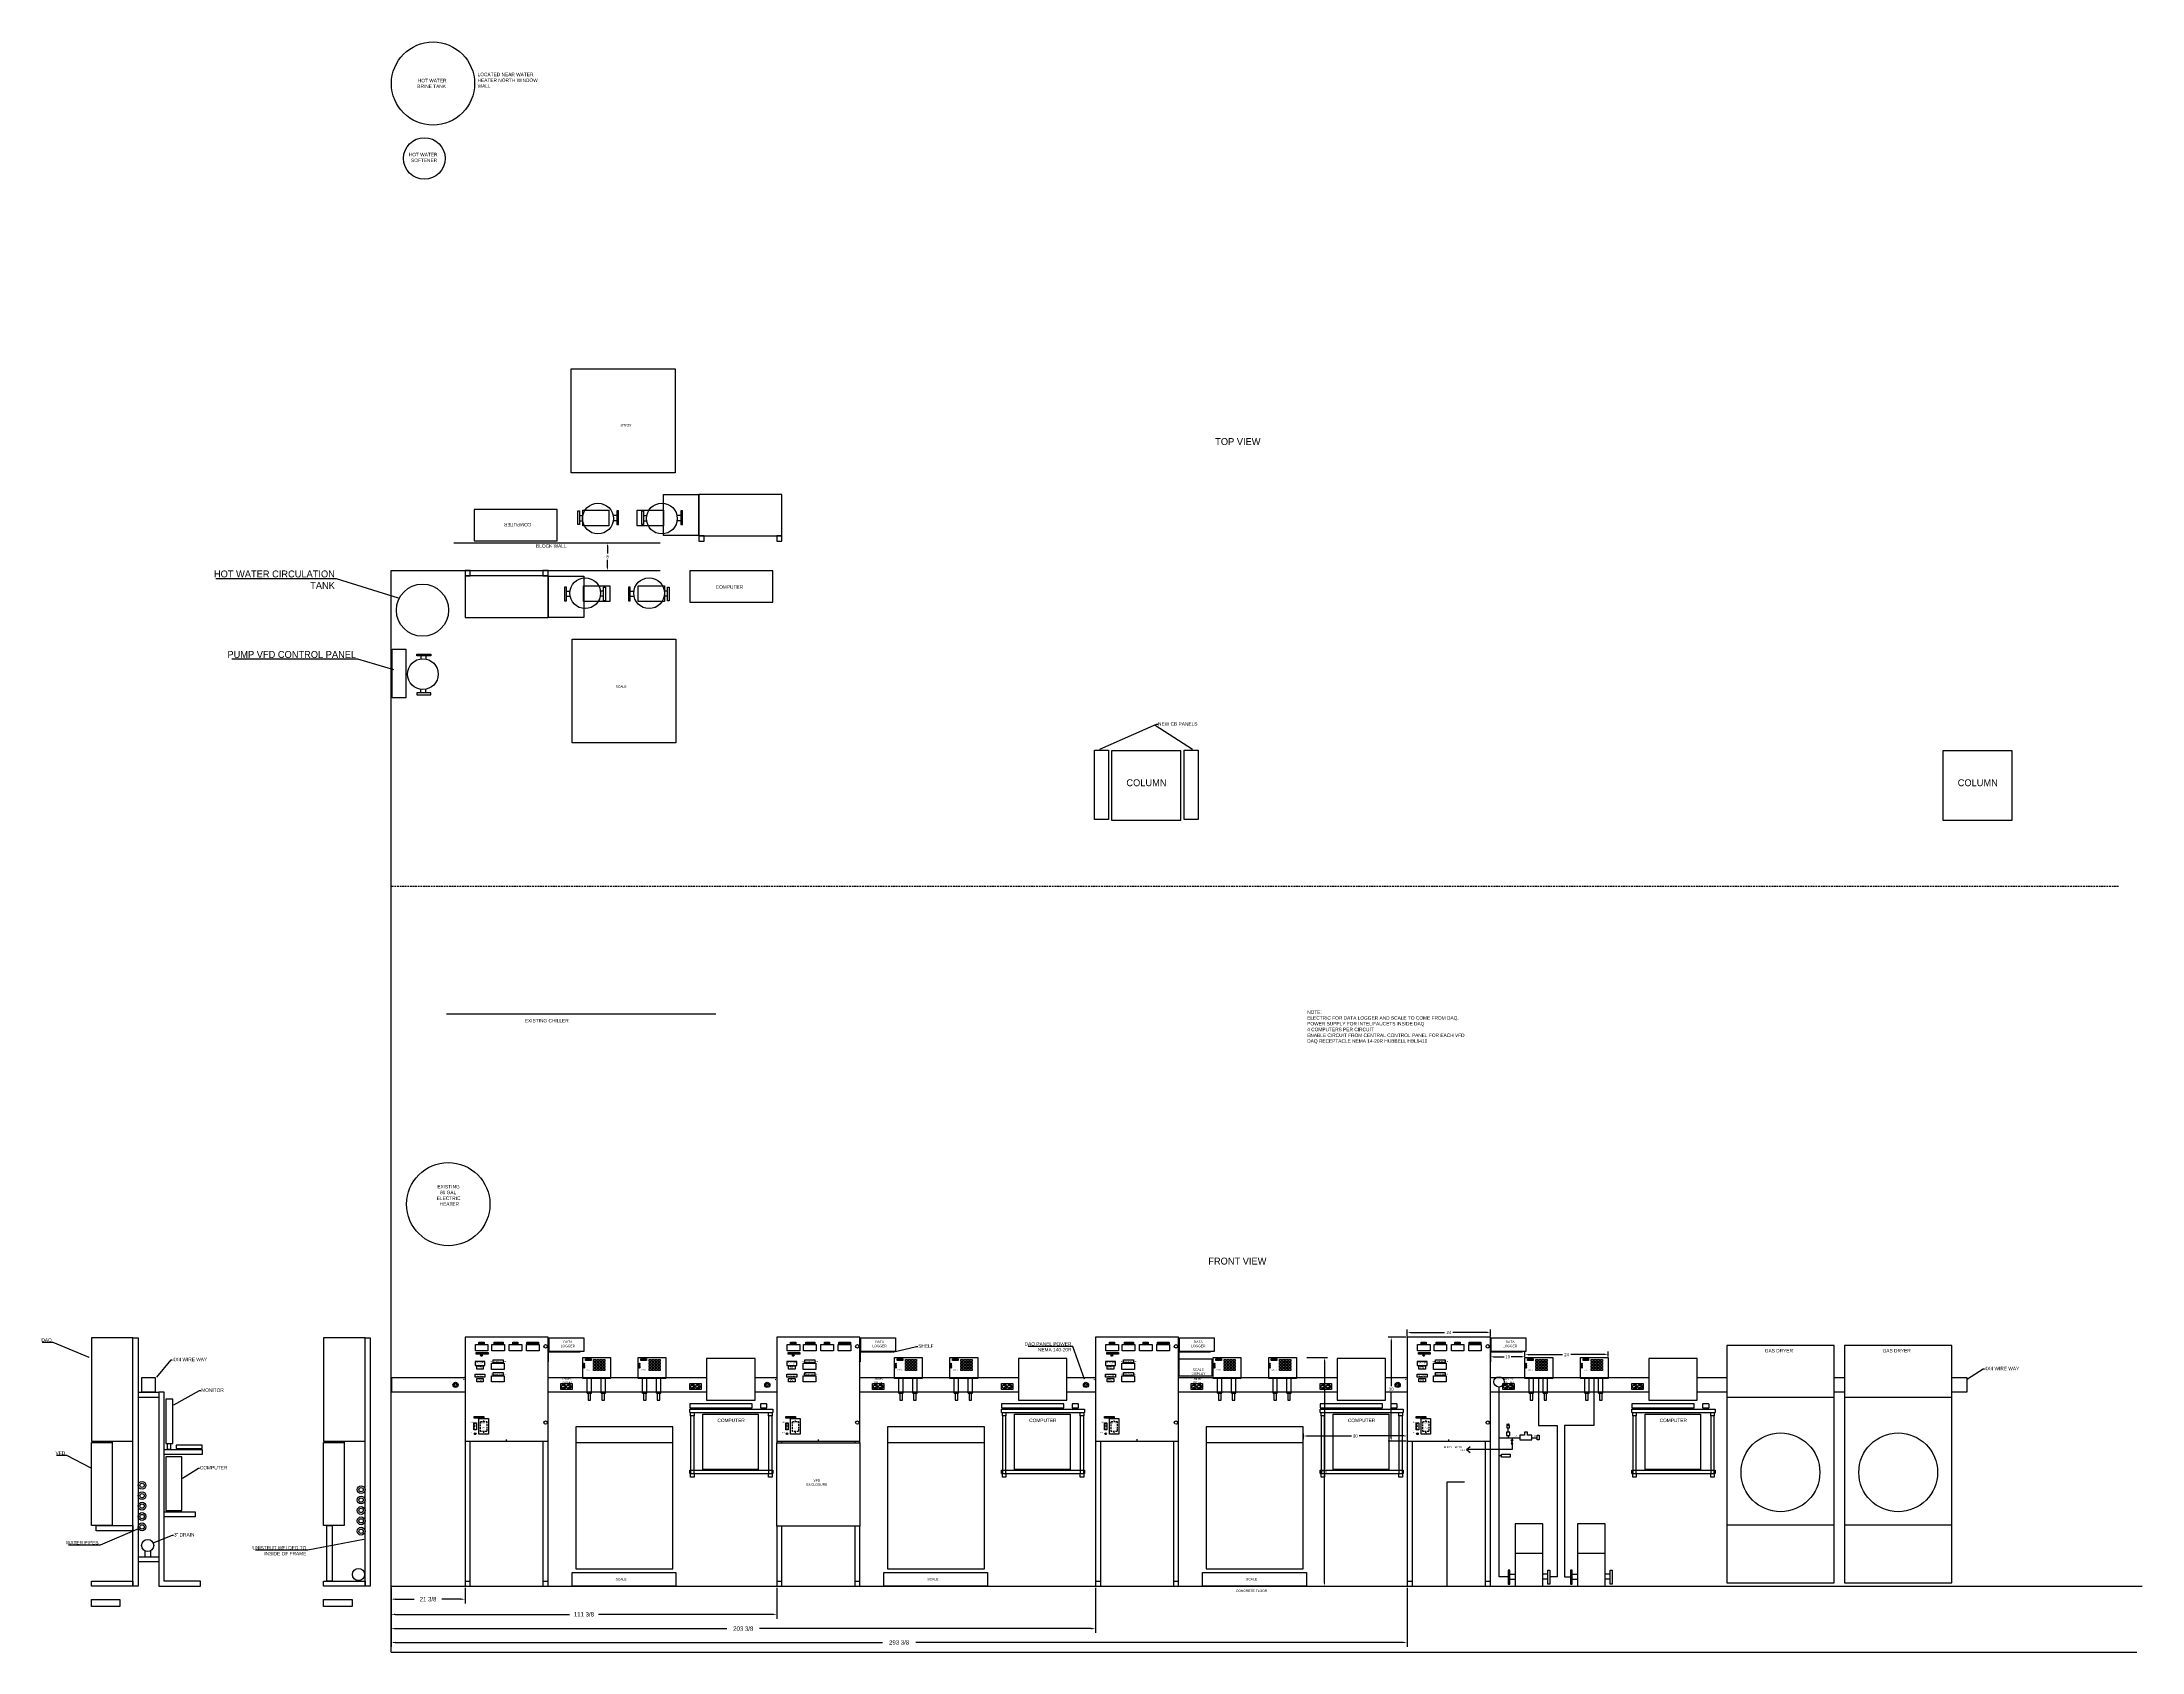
# Model space of a CAD drawing. Header units: inches. Extents: x -336 to 270, y -55 to 410.
import ezdxf
from ezdxf import colors
from ezdxf.entities.mleader import LeaderData, LeaderLine
from ezdxf.enums import TextEntityAlignment as Align
from ezdxf.math import Vec2, Vec3

# ---------------------------------------------------------------- set-up
doc = ezdxf.new("R2010")
doc.units = ezdxf.units.IN
doc.header["$MEASUREMENT"] = 0
doc.linetypes.add('DASHED', pattern=[0.75, 0.5, -0.25])
doc.layers.get('0').update_dxf_attribs({"linetype": 'CONTINUOUS'})
doc.layers.get('DEFPOINTS').update_dxf_attribs({"linetype": 'CONTINUOUS'})
for name, color, linetype in [('CABINET', 6, 'CONTINUOUS'), ('COMP', 5, 'CONTINUOUS'), ('CONT', 1, 'CONTINUOUS'), ('DASH', 3, 'DASHED'), ('ELEC', 1, 'CONTINUOUS'), ('PLUMBING', 3, 'CONTINUOUS'), ('TEXT', 4, 'CONTINUOUS')]:
    doc.layers.add(name, color=color, linetype=linetype)
doc.dimstyles.get("Standard").update_dxf_attribs({"dimtxt": 0.18, "dimasz": 0.18, "dimexe": 0.18, "dimexo": 0.0625, "dimgap": 0.09, "dimtad": 0, "dimtih": 1, "dimtoh": 1, "dimdec": 4, "dimzin": 0, "dimdsep": 46, "dimtxsty": 'Standard', "dimcen": 0.09, "dimadec": 0, "dimazin": 0, "dimtfac": 1, "dimtdec": 4, "dimtofl": 0, "dimtmove": 0, "dimatfit": 3, "dimfxl": 1, "dimtolj": 1, "dimtzin": 0, "dimarcsym": 0})

# ---------------------------------------------------------------- blocks, each defined once
blk = doc.blocks.new('POINT')
at = {"layer": 'CONT'}
for p, q in [((-0.125, 0), (0.125, 0)), ((0, 0.125), (0, -0.125))]:
    blk.add_line(p, q, dxfattribs=at)
blk = doc.blocks.new('1DUPLEX')
at = {"layer": 'COMP'}
for p, q in [((-1.3735, 2.25), (1.3765, 2.25)), ((-1.3735, -2.25), (-1.3735, 2.25)), ((1.3765, 2.25), (1.3765, -2.25)), ((1.3765, -2.25), (-1.3735, -2.25))]:
    blk.add_line(p, q, dxfattribs=at)
at = {"layer": 'DASH'}
for p, q in [((-0.8735, -1.4375), (-0.8735, 1.4375)), ((-0.8735, 1.4375), (0.8765, 1.4375)), ((0.8765, 1.4375), (0.8765, -1.4375)), ((0.8765, -1.4375), (-0.8735, -1.4375))]:
    blk.add_line(p, q, dxfattribs=at)
at = {"layer": 'COMP'}
for p in [(-0.02975, 1.640625), (-0.02975, -1.640625)]:
    blk.add_blockref('POINT', p, dxfattribs=at)
at = {"layer": 'TEXT'}
for s, p in [('CUT ON DASHED LINE', (0.0025, 1)), ('OUTLET CUTOUT', (0.0025, -0.5)), ('DUPLEX', (0.0025, -0.25))]:
    blk.add_text(s, height=0.15625, dxfattribs=at).set_placement(p, align=Align.MIDDLE_CENTER)
blk = doc.blocks.new('*D7')
at = {"layer": 'CABINET', "color": 0, "lineweight": -2}
for p, q in [((29.31, 29.75), (35.28, 29.75)), ((34.38, 28.85), (34.38, -2.35)), ((34.38, -35.35), (34.38, -4.15)), ((29.44, -36.25), (35.28, -36.25))]:
    blk.add_line(p, q, dxfattribs=at)
at = {"layer": 'CABINET', "color": 0}
for points in [[(34.23, 28.85), (34.53, 28.85), (34.38, 29.75)], [(34.23, -35.35), (34.53, -35.35), (34.38, -36.25)]]:
    blk.add_solid(points, dxfattribs=at)
at = {"layer": 'DEFPOINTS', "color": 0}
for p in [(29, 29.75), (34.38, 29.75), (29.13, -36.25)]:
    blk.add_point(p, dxfattribs=at)
at = {"layer": 'CABINET', "color": 0, "insert": (34.38, -3.25), "char_height": 0.9, "attachment_point": 5}
blk.add_mtext('\\A1;66', dxfattribs=at)
blk = doc.blocks.new('*D8')
at = {"layer": 'CABINET', "color": 0, "lineweight": -2}
for p, q in [((92.25, 30.06), (92.25, 31.52)), ((93.15, 30.62), (103.05, 30.62)), ((115.35, 30.62), (105.45, 30.62)), ((116.25, 30.06), (116.25, 31.52))]:
    blk.add_line(p, q, dxfattribs=at)
at = {"layer": 'CABINET', "color": 0}
for points in [[(93.15, 30.77), (93.15, 30.48), (92.25, 30.62)], [(115.35, 30.77), (115.35, 30.48), (116.25, 30.62)]]:
    blk.add_solid(points, dxfattribs=at)
at = {"layer": 'DEFPOINTS', "color": 0}
for p in [(116.25, 30.62), (92.25, 29.75), (116.25, 29.75)]:
    blk.add_point(p, dxfattribs=at)
at = {"layer": 'CABINET', "color": 0, "insert": (104.25, 30.62), "char_height": 0.9, "attachment_point": 5}
blk.add_mtext('\\A1;24', dxfattribs=at)
blk = doc.blocks.new('*D9')
at = {"layer": 'CABINET', "color": 0, "lineweight": -2}
for p, q in [((82.25, 30.0625), (82.25, 30.9)), ((92.25, 30.0625), (92.25, 30.9)), ((83.15, 30), (86.275, 30)), ((91.35, 30), (88.225, 30))]:
    blk.add_line(p, q, dxfattribs=at)
at = {"layer": 'CABINET', "color": 0}
for points in [[(83.15, 30.15), (83.15, 29.85), (82.25, 30)], [(91.35, 30.15), (91.35, 29.85), (92.25, 30)]]:
    blk.add_solid(points, dxfattribs=at)
at = {"layer": 'DEFPOINTS', "color": 0}
for p in [(82.25, 30), (82.25, 29.75), (92.25, 29.75)]:
    blk.add_point(p, dxfattribs=at)
at = {"layer": 'CABINET', "color": 0, "insert": (87.25, 30), "char_height": 0.9, "attachment_point": 5}
blk.add_mtext('\\A1;10', dxfattribs=at)
blk = doc.blocks.new('*D10')
at = {"layer": 'CABINET', "color": 0, "lineweight": -2}
for p, q in [((28.25, 7.8125), (28.25, 6.225)), ((29.15, 7.125), (42.125, 7.125)), ((57.35, 7.125), (44.375, 7.125)), ((58.25, 7.8125), (58.25, 6.225))]:
    blk.add_line(p, q, dxfattribs=at)
at = {"layer": 'CABINET', "color": 0}
for points in [[(29.15, 7.275), (29.15, 6.975), (28.25, 7.125)], [(57.35, 7.275), (57.35, 6.975), (58.25, 7.125)]]:
    blk.add_solid(points, dxfattribs=at)
at = {"layer": 'DEFPOINTS', "color": 0}
for p in [(28.25, 8.125), (58.25, 8.125), (58.25, 7.125)]:
    blk.add_point(p, dxfattribs=at)
at = {"layer": 'CABINET', "color": 0, "insert": (43.25, 7.125), "char_height": 0.9, "attachment_point": 5}
blk.add_mtext('\\A1;30', dxfattribs=at)
blk = doc.blocks.new('*D11')
at = {"layer": 'CABINET', "color": 0, "lineweight": -2}
for p, q in [((57.9375, 35.625), (52.725, 35.625)), ((53.625, 34.725), (53.625, 21.525)), ((53.625, 6.525), (53.625, 19.725)), ((57.9375, 5.625), (52.725, 5.625))]:
    blk.add_line(p, q, dxfattribs=at)
at = {"layer": 'CABINET', "color": 0}
for points in [[(53.475, 34.725), (53.775, 34.725), (53.625, 35.625)], [(53.475, 6.525), (53.775, 6.525), (53.625, 5.625)]]:
    blk.add_solid(points, dxfattribs=at)
at = {"layer": 'DEFPOINTS', "color": 0}
for p in [(58.25, 35.625), (53.625, 5.625), (58.25, 5.625)]:
    blk.add_point(p, dxfattribs=at)
at = {"layer": 'CABINET', "color": 0, "insert": (53.625, 20.625), "char_height": 0.9, "attachment_point": 5}
blk.add_mtext('\\A1;30', dxfattribs=at)
blk = doc.blocks.new('*D12')
at = {"layer": 'CABINET', "color": 0, "lineweight": -2}
for p, q in [((58.25, 35.9375), (58.25, 37.9)), ((59.15, 37), (69.05, 37)), ((81.35, 37), (71.45, 37)), ((82.25, 35.9375), (82.25, 37.9))]:
    blk.add_line(p, q, dxfattribs=at)
at = {"layer": 'CABINET', "color": 0}
for points in [[(59.15, 37.15), (59.15, 36.85), (58.25, 37)], [(81.35, 37.15), (81.35, 36.85), (82.25, 37)]]:
    blk.add_solid(points, dxfattribs=at)
at = {"layer": 'DEFPOINTS', "color": 0}
for p in [(82.25, 37), (58.25, 35.625), (82.25, 35.625)]:
    blk.add_point(p, dxfattribs=at)
at = {"layer": 'CABINET', "color": 0, "insert": (70.25, 37), "char_height": 0.9, "attachment_point": 5}
blk.add_mtext('\\A1;24', dxfattribs=at)
blk = doc.blocks.new('*D13')
at = {"layer": 'CONT', "color": 0, "lineweight": -2}
for p, q in [((-173.1875, 265), (-171.725, 265)), ((-172.625, 264.1), (-172.625, 261.9)), ((-173.1875, 257), (-171.725, 257)), ((-172.625, 257.9), (-172.625, 260.1))]:
    blk.add_line(p, q, dxfattribs=at)
at = {"layer": 'CONT', "color": 0}
for points in [[(-172.775, 264.1), (-172.475, 264.1), (-172.625, 265)], [(-172.775, 257.9), (-172.475, 257.9), (-172.625, 257)]]:
    blk.add_solid(points, dxfattribs=at)
at = {"layer": 'DEFPOINTS', "color": 0}
for p in [(-173.5, 265), (-172.625, 265), (-173.5, 257)]:
    blk.add_point(p, dxfattribs=at)
at = {"layer": 'CONT', "color": 0, "insert": (-172.625, 261), "char_height": 0.9, "attachment_point": 5}
blk.add_mtext('\\A1;8', dxfattribs=at)
blk = doc.blocks.new('*D18')
at = {"layer": 'DEFPOINTS', "color": 0}
for p in [(-235.125, -36.25), (-213.75, -36.25), (-213.75, -40)]:
    blk.add_point(p, dxfattribs=at)
at = {"layer": 'ELEC', "color": 0, "lineweight": -2}
for p, q in [((-235.125, -36.6875), (-235.125, -41.26)), ((-233.865, -40), (-228.4275, -40)), ((-215.01, -40), (-220.4475, -40)), ((-213.75, -36.6875), (-213.75, -41.26))]:
    blk.add_line(p, q, dxfattribs=at)
at = {"layer": 'ELEC', "color": 0}
for points in [[(-233.865, -39.79), (-233.865, -40.21), (-235.125, -40)], [(-215.01, -39.79), (-215.01, -40.21), (-213.75, -40)]]:
    blk.add_solid(points, dxfattribs=at)
at = {"layer": 'ELEC', "color": 0, "insert": (-224.4375, -40), "char_height": 1.26, "attachment_point": 5}
blk.add_mtext('\\A1;21 3/8', dxfattribs=at)
blk = doc.blocks.new('*D19')
at = {"layer": 'DEFPOINTS', "color": 0}
for p in [(-123.75, -36.25), (-235.125, -36.6875), (-123.75, -44.375)]:
    blk.add_point(p, dxfattribs=at)
at = {"layer": 'ELEC', "color": 0, "lineweight": -2}
for p, q in [((-235.125, -37.125), (-235.125, -45.635)), ((-123.75, -36.6875), (-123.75, -45.635)), ((-233.865, -44.375), (-183.6375, -44.375)), ((-125.01, -44.375), (-175.2375, -44.375))]:
    blk.add_line(p, q, dxfattribs=at)
at = {"layer": 'ELEC', "color": 0}
for points in [[(-233.865, -44.165), (-233.865, -44.585), (-235.125, -44.375)], [(-125.01, -44.165), (-125.01, -44.585), (-123.75, -44.375)]]:
    blk.add_solid(points, dxfattribs=at)
at = {"layer": 'ELEC', "color": 0, "insert": (-179.4375, -44.375), "char_height": 1.26, "attachment_point": 5}
blk.add_mtext('\\A1;111 3/8', dxfattribs=at)
blk = doc.blocks.new('*D20')
at = {"layer": 'DEFPOINTS', "color": 0}
for p in [(-235.125, -36.25), (-31.75, -36.25), (-31.75, -48.5)]:
    blk.add_point(p, dxfattribs=at)
at = {"layer": 'ELEC', "color": 0, "lineweight": -2}
for p, q in [((-235.125, -36.6875), (-235.125, -49.76)), ((-31.75, -36.6875), (-31.75, -49.76)), ((-233.865, -48.5), (-138.1625, -48.5)), ((-33.01, -48.5), (-128.7125, -48.5))]:
    blk.add_line(p, q, dxfattribs=at)
at = {"layer": 'ELEC', "color": 0}
for points in [[(-233.865, -48.29), (-233.865, -48.71), (-235.125, -48.5)], [(-33.01, -48.29), (-33.01, -48.71), (-31.75, -48.5)]]:
    blk.add_solid(points, dxfattribs=at)
at = {"layer": 'ELEC', "color": 0, "insert": (-133.4375, -48.5), "char_height": 1.26, "attachment_point": 5}
blk.add_mtext('\\A1;203 3/8', dxfattribs=at)
blk = doc.blocks.new('*D21')
at = {"layer": 'DEFPOINTS', "color": 0}
for p in [(-235.125, -36.25), (58.25, -36.25), (58.25, -52.5)]:
    blk.add_point(p, dxfattribs=at)
at = {"layer": 'ELEC', "color": 0, "lineweight": -2}
for p, q in [((-235.125, -36.6875), (-235.125, -53.76)), ((58.25, -36.6875), (58.25, -53.76)), ((-233.865, -52.5), (-93.2675, -52.5)), ((56.99, -52.5), (-83.6075, -52.5))]:
    blk.add_line(p, q, dxfattribs=at)
at = {"layer": 'ELEC', "color": 0}
for points in [[(-233.865, -52.29), (-233.865, -52.71), (-235.125, -52.5)], [(56.99, -52.29), (56.99, -52.71), (58.25, -52.5)]]:
    blk.add_solid(points, dxfattribs=at)
at = {"layer": 'ELEC', "color": 0, "insert": (-88.4375, -52.5), "char_height": 1.26, "attachment_point": 5}
blk.add_mtext('\\A1;293 3/8', dxfattribs=at)

msp = doc.modelspace()

# ---------------------------------------------------------------- linework, layer by layer
for p, q in [((-210.75, 33.5), (-207.13, 33.5)), ((-210.75, 31.73), (-210.75, 33.5)), ((-207.13, 31.73), (-210.75, 31.73)), ((-209.125, 30.375), (-208.875, 30.375)), ((-209, 30.5), (-209, 30.25)), ((-207.13, 33.5), (-207.13, 31.73)), ((-206, 33.5), (-202.38, 33.5)), ((-206, 31.73), (-206, 33.5)), ((-202.38, 31.73), (-206, 31.73)), ((-202.38, 33.5), (-202.38, 31.73)), ((-201, 33.5), (-197.38, 33.5)), ((-201, 31.73), (-201, 33.5)), ((-197.38, 31.73), (-201, 31.73)), ((-197.38, 33.5), (-197.38, 31.73)), ((-196, 33.5), (-192.38, 33.5)), ((-196, 31.73), (-196, 33.5)), ((-192.38, 31.73), (-196, 31.73)), ((-192.38, 33.5), (-192.38, 31.73)), ((-120.75, 33.5), (-117.13, 33.5)), ((-120.75, 31.73), (-120.75, 33.5)), ((-117.13, 31.73), (-120.75, 31.73)), ((-119.125, 30.375), (-118.875, 30.375)), ((-119, 30.5), (-119, 30.25)), ((-117.13, 33.5), (-117.13, 31.73)), ((-116, 33.5), (-112.38, 33.5)), ((-116, 31.73), (-116, 33.5)), ((-112.38, 31.73), (-116, 31.73)), ((-112.38, 33.5), (-112.38, 31.73)), ((-111, 33.5), (-107.38, 33.5)), ((-111, 31.73), (-111, 33.5)), ((-107.38, 31.73), (-111, 31.73)), ((-107.38, 33.5), (-107.38, 31.73)), ((-106, 33.5), (-102.38, 33.5)), ((-106, 31.73), (-106, 33.5)), ((-102.38, 31.73), (-106, 31.73)), ((-102.38, 33.5), (-102.38, 31.73)), ((-28.75, 33.5), (-25.13, 33.5)), ((-28.75, 31.73), (-28.75, 33.5)), ((-25.13, 31.73), (-28.75, 31.73)), ((-27.125, 30.375), (-26.875, 30.375)), ((-27, 30.5), (-27, 30.25)), ((-25.13, 33.5), (-25.13, 31.73)), ((-24, 33.5), (-20.38, 33.5)), ((-24, 31.73), (-24, 33.5)), ((-20.38, 31.73), (-24, 31.73)), ((-20.38, 33.5), (-20.38, 31.73)), ((-19, 33.5), (-15.38, 33.5)), ((-19, 31.73), (-19, 33.5)), ((-15.38, 31.73), (-19, 31.73)), ((-15.38, 33.5), (-15.38, 31.73)), ((-14, 33.5), (-10.38, 33.5)), ((-14, 31.73), (-14, 33.5)), ((-10.38, 31.73), (-14, 31.73)), ((-10.38, 33.5), (-10.38, 31.73)), ((61.25, 33.5), (64.87, 33.5)), ((61.25, 31.73), (61.25, 33.5)), ((64.87, 31.73), (61.25, 31.73)), ((62.875, 30.375), (63.125, 30.375)), ((63, 30.5), (63, 30.25)), ((64.87, 33.5), (64.87, 31.73)), ((66, 33.5), (69.62, 33.5)), ((66, 31.73), (66, 33.5)), ((69.62, 31.73), (66, 31.73)), ((69.62, 33.5), (69.62, 31.73)), ((71, 33.5), (74.62, 33.5)), ((71, 31.73), (71, 33.5)), ((74.62, 31.73), (71, 31.73)), ((74.62, 33.5), (74.62, 31.73)), ((76, 33.5), (79.62, 33.5)), ((76, 31.73), (76, 33.5)), ((79.62, 31.73), (76, 31.73)), ((79.62, 33.5), (79.62, 31.73)), ((-210.375, 27.375), (-208.485, 27.375)), ((-210.375, 26.375), (-210.375, 27.375)), ((-208.485, 26.375), (-210.375, 26.375)), ((-208.485, 27.375), (-208.485, 26.375)), ((-206.125, 28.125), (-202.505, 28.125)), ((-206.125, 26.355), (-206.125, 28.125)), ((-202.505, 26.355), (-206.125, 26.355)), ((-206.125, 24.5), (-202.505, 24.5)), ((-206.125, 22.73), (-206.125, 24.5)), ((-202.505, 28.125), (-202.505, 26.355)), ((-202.505, 24.5), (-202.505, 22.73)), ((-120.375, 27.375), (-118.485, 27.375)), ((-120.375, 26.375), (-120.375, 27.375)), ((-118.485, 26.375), (-120.375, 26.375)), ((-118.485, 27.375), (-118.485, 26.375)), ((-116.125, 28.125), (-112.505, 28.125)), ((-116.125, 26.355), (-116.125, 28.125)), ((-112.505, 26.355), (-116.125, 26.355)), ((-116.125, 24.5), (-112.505, 24.5)), ((-116.125, 22.73), (-116.125, 24.5)), ((-112.505, 28.125), (-112.505, 26.355)), ((-112.505, 24.5), (-112.505, 22.73)), ((-28.375, 27.375), (-26.485, 27.375)), ((-28.375, 26.375), (-28.375, 27.375)), ((-26.485, 26.375), (-28.375, 26.375)), ((-26.485, 27.375), (-26.485, 26.375)), ((-24.125, 28.125), (-20.505, 28.125)), ((-24.125, 26.355), (-24.125, 28.125)), ((-20.505, 26.355), (-24.125, 26.355)), ((-24.125, 24.5), (-20.505, 24.5)), ((-24.125, 22.73), (-24.125, 24.5)), ((-20.505, 28.125), (-20.505, 26.355)), ((-20.505, 24.5), (-20.505, 22.73)), ((61.625, 27.375), (63.515, 27.375)), ((61.625, 26.375), (61.625, 27.375)), ((63.515, 26.375), (61.625, 26.375)), ((63.515, 27.375), (63.515, 26.375)), ((65.875, 28.125), (69.495, 28.125)), ((65.875, 26.355), (65.875, 28.125)), ((69.495, 26.355), (65.875, 26.355)), ((65.875, 24.5), (69.495, 24.5)), ((65.875, 22.73), (65.875, 24.5)), ((69.495, 28.125), (69.495, 26.355)), ((69.495, 24.5), (69.495, 22.73)), ((-210.375, 23.75), (-208.485, 23.75)), ((-210.375, 22.75), (-210.375, 23.75)), ((-208.485, 22.75), (-210.375, 22.75)), ((-208.485, 23.75), (-208.485, 22.75)), ((-202.505, 22.73), (-206.125, 22.73)), ((-120.375, 23.75), (-118.485, 23.75)), ((-120.375, 22.75), (-120.375, 23.75)), ((-118.485, 22.75), (-120.375, 22.75)), ((-118.485, 23.75), (-118.485, 22.75)), ((-112.505, 22.73), (-116.125, 22.73)), ((-28.375, 23.75), (-26.485, 23.75)), ((-28.375, 22.75), (-28.375, 23.75)), ((-26.485, 22.75), (-28.375, 22.75)), ((-26.485, 23.75), (-26.485, 22.75)), ((-20.505, 22.73), (-24.125, 22.73)), ((61.625, 23.75), (63.515, 23.75)), ((61.625, 22.75), (61.625, 23.75)), ((63.515, 22.75), (61.625, 22.75)), ((63.515, 23.75), (63.515, 22.75)), ((69.495, 22.73), (65.875, 22.73)), ((-210.9308, 7.7617), (-210.6808, 7.7617)), ((-210.8058, 7.8867), (-210.8058, 7.6367)), ((-120.9308, 7.7617), (-120.6808, 7.7617)), ((-120.8058, 7.8867), (-120.8058, 7.6367)), ((-28.9308, 7.7617), (-28.6808, 7.7617)), ((-28.8058, 7.8867), (-28.8058, 7.6367)), ((61.0692, 7.7617), (61.3192, 7.7617)), ((61.1942, 7.8867), (61.1942, 7.6367))]:
    msp.add_line(p, q)
for points in [[(-210.5, 31.25), (-207.125, 31.25), (-207.125, 30.75), (-210.5, 30.75)], [(-209.75, 34.25), (-208.25, 34.25), (-208.25, 33.75), (-209.75, 33.75)], [(-205.375, 34.25), (-202.75, 34.25), (-202.75, 33.75), (-205.375, 33.75)], [(-200, 34.25), (-198.5, 34.25), (-198.5, 33.75), (-200, 33.75)], [(-195.875, 34.25), (-192.5, 34.25), (-192.5, 33.75), (-195.875, 33.75)], [(-120.5, 31.25), (-117.125, 31.25), (-117.125, 30.75), (-120.5, 30.75)], [(-119.75, 34.25), (-118.25, 34.25), (-118.25, 33.75), (-119.75, 33.75)], [(-115.375, 34.25), (-112.75, 34.25), (-112.75, 33.75), (-115.375, 33.75)], [(-110, 34.25), (-108.5, 34.25), (-108.5, 33.75), (-110, 33.75)], [(-105.875, 34.25), (-102.5, 34.25), (-102.5, 33.75), (-105.875, 33.75)], [(-28.5, 31.25), (-25.125, 31.25), (-25.125, 30.75), (-28.5, 30.75)], [(-27.75, 34.25), (-26.25, 34.25), (-26.25, 33.75), (-27.75, 33.75)], [(-23.375, 34.25), (-20.75, 34.25), (-20.75, 33.75), (-23.375, 33.75)], [(-18, 34.25), (-16.5, 34.25), (-16.5, 33.75), (-18, 33.75)], [(-13.875, 34.25), (-10.5, 34.25), (-10.5, 33.75), (-13.875, 33.75)], [(61.5, 31.25), (64.875, 31.25), (64.875, 30.75), (61.5, 30.75)], [(62.25, 34.25), (63.75, 34.25), (63.75, 33.75), (62.25, 33.75)], [(66.625, 34.25), (69.25, 34.25), (69.25, 33.75), (66.625, 33.75)], [(72, 34.25), (73.5, 34.25), (73.5, 33.75), (72, 33.75)], [(76.125, 34.25), (79.5, 34.25), (79.5, 33.75), (76.125, 33.75)], [(-210.875, 27.5), (-208, 27.5), (-208, 28.625), (-210.875, 28.625)], [(-210.875, 25), (-208, 25), (-208, 24.125), (-210.875, 24.125)], [(-205.625, 29.125), (-202.75, 29.125), (-202.75, 28.25), (-205.625, 28.25)], [(-205.625, 25.5), (-202.75, 25.5), (-202.75, 24.625), (-205.625, 24.625)], [(-120.875, 27.5), (-118, 27.5), (-118, 28.625), (-120.875, 28.625)], [(-120.875, 25), (-118, 25), (-118, 24.125), (-120.875, 24.125)], [(-115.625, 29.125), (-112.75, 29.125), (-112.75, 28.25), (-115.625, 28.25)], [(-115.625, 25.5), (-112.75, 25.5), (-112.75, 24.625), (-115.625, 24.625)], [(-28.875, 27.5), (-26, 27.5), (-26, 28.625), (-28.875, 28.625)], [(-28.875, 25), (-26, 25), (-26, 24.125), (-28.875, 24.125)], [(-23.625, 29.125), (-20.75, 29.125), (-20.75, 28.25), (-23.625, 28.25)], [(-23.625, 25.5), (-20.75, 25.5), (-20.75, 24.625), (-23.625, 24.625)], [(61.125, 27.5), (64, 27.5), (64, 28.625), (61.125, 28.625)], [(61.125, 25), (64, 25), (64, 24.125), (61.125, 24.125)], [(66.375, 29.125), (69.25, 29.125), (69.25, 28.25), (66.375, 28.25)], [(66.375, 25.5), (69.25, 25.5), (69.25, 24.625), (66.375, 24.625)], [(-211.125, 12.75), (-208.375, 12.75), (-208.375, 12.25), (-211.125, 12.25)], [(-121.125, 12.75), (-118.375, 12.75), (-118.375, 12.25), (-121.125, 12.25)], [(-29.125, 12.75), (-26.375, 12.75), (-26.375, 12.25), (-29.125, 12.25)], [(60.875, 12.75), (63.625, 12.75), (63.625, 12.25), (60.875, 12.25)]]:
    msp.add_lwpolyline(points, close=True)
for centre, radius in [((-209, 30.375), 0.25), ((-190.5, 33), 0.5), ((-119, 30.375), 0.25), ((-100.5, 33), 0.5), ((-27, 30.375), 0.25), ((-8.5, 33), 0.5), ((63, 30.375), 0.25), ((81.5, 33), 0.5), ((-210.8058, 7.7617), 0.25), ((-190.5, 11), 0.5), ((-120.8058, 7.7617), 0.25), ((-100.5, 11), 0.5), ((-28.8058, 7.7617), 0.25), ((-8.5, 11), 0.5), ((61.1942, 7.7617), 0.25), ((81.5, 11), 0.5)]:
    msp.add_circle(centre, radius)
at = {"layer": 'CABINET'}
for p, q in [((-189.75, 35.625), (-213.75, 35.625)), ((-213.75, 35.625), (-213.75, 5.625)), ((-189.75, 5.625), (-189.75, 35.625)), ((-189.625, 28.5), (-189.625, 31.375)), ((-189.625, 31.375), (-180.5, 31.375)), ((-99.75, 35.625), (-123.75, 35.625)), ((-123.75, 35.625), (-123.75, 5.625)), ((-99.75, 5.625), (-99.75, 35.625)), ((-99.625, 28.5), (-99.625, 31.375)), ((-99.625, 31.375), (-90.5, 31.375)), ((-7.75, 35.625), (-31.75, 35.625)), ((-31.75, 35.625), (-31.75, 5.625)), ((-7.75, 5.625), (-7.75, 35.625)), ((-7.625, 28.5), (-7.625, 31.375)), ((-7.625, 31.375), (1.5, 31.375)), ((82.25, 35.625), (58.25, 35.625)), ((58.25, 35.625), (58.25, 5.625)), ((82.25, 5.625), (82.25, 35.625)), ((82.375, 28.5), (82.375, 31.375)), ((82.375, 31.375), (91.5, 31.375)), ((-308.125, 19.75), (-302.125, 19.75)), ((-302.125, 18.25), (-308.125, 18.25)), ((-302.125, 19.75), (-302.125, 18.25)), ((-302.125, 19.75), (-302.125, -36.25)), ((-300.625, 19.75), (-302.125, 19.75)), ((-300.625, -34.75), (-300.625, 19.75)), ((-148.875, 14.896), (-124.875, 14.896)), ((-148.875, 13.896), (-148.875, 14.896)), ((-148.875, 13.896), (-124.875, 13.896)), ((-148.625, 12.896), (-148.625, -3.755)), ((-147.625, -3.755), (-147.625, 12.896)), ((-126.125, 12.896), (-126.125, -3.755)), ((-125.125, -3.755), (-125.125, 12.896)), ((-124.875, 14.896), (-124.875, 13.896)), ((-58.875, 14.896), (-34.875, 14.896)), ((-58.875, 13.896), (-58.875, 14.896)), ((-58.875, 13.896), (-34.875, 13.896)), ((-58.625, 12.896), (-58.625, -3.755)), ((-57.625, -3.755), (-57.625, 12.896)), ((-36.125, 12.896), (-36.125, -3.755)), ((-35.125, -3.755), (-35.125, 12.896)), ((-34.875, 14.896), (-34.875, 13.896)), ((33.125, 14.896), (57.125, 14.896)), ((33.125, 13.896), (33.125, 14.896)), ((33.125, 13.896), (57.125, 13.896)), ((33.375, 12.896), (33.375, -3.755)), ((34.375, -3.755), (34.375, 12.896)), ((55.875, 12.896), (55.875, -3.755)), ((56.875, -3.755), (56.875, 12.896)), ((57.125, 14.896), (57.125, 13.896)), ((123.125, 14.896), (147.125, 14.896)), ((123.125, 13.896), (123.125, 14.896)), ((123.125, 13.896), (147.125, 13.896)), ((123.375, 12.896), (123.375, -3.755)), ((124.375, -3.755), (124.375, 12.896)), ((145.875, 12.896), (145.875, -3.755)), ((146.875, -3.755), (146.875, 12.896)), ((147.125, 14.896), (147.125, 13.896)), ((-201.75, 5.625), (-201.75, 6.125)), ((-111.75, 5.625), (-111.75, 6.125)), ((-19.75, 5.75), (-19.75, 6.25)), ((70.25, 5.625), (70.25, 6.125)), ((-320.875, 5.625), (-319.5, 5.625)), ((-300.625, 3.25), (-289.625, 3.25)), ((-289.625, 1.75), (-300.625, 1.75)), ((-289.625, 3.25), (-289.625, 1.75)), ((-253.875, 5.625), (-252.5, 5.625)), ((-213.75, 5.625), (-189.75, 5.625)), ((-213.75, 5.625), (-213.75, -36.25)), ((-212.25, -36.25), (-212.25, 5.625)), ((-191.25, 5.625), (-191.25, -36.25)), ((-189.75, -36.25), (-189.75, 5.625)), ((-181.75, 5.25), (-153.75, 5.25)), ((-123.75, 5.625), (-99.75, 5.625)), ((-123.75, 5.625), (-123.75, 5.125)), ((-122.25, 5.125), (-122.25, 5.625)), ((-101.25, 5.625), (-101.25, 5.125)), ((-99.75, 5.125), (-99.75, 5.625)), ((-91.75, 5.25), (-63.75, 5.25)), ((-31.75, 5.625), (-7.75, 5.625)), ((-31.75, 5.625), (-31.75, -36.25)), ((-30.25, -36.25), (-30.25, 5.625)), ((-9.25, 5.625), (-9.25, -36.25)), ((-7.75, -36.25), (-7.75, 5.625)), ((0.25, 5.25), (28.25, 5.25)), ((58.25, 5.625), (82.25, 5.625)), ((58.25, 5.625), (58.25, -36.25)), ((59.75, -36.25), (59.75, 5.625)), ((80.75, 5.625), (80.75, -36.25)), ((82.25, -36.25), (82.25, 5.625)), ((-148.875, -2.755), (-124.875, -2.755)), ((-148.875, -3.755), (-148.875, -2.755)), ((-148.875, -3.755), (-124.875, -3.755)), ((-124.875, -2.755), (-124.875, -3.755)), ((-58.875, -2.755), (-34.875, -2.755)), ((-58.875, -3.755), (-58.875, -2.755)), ((-58.875, -3.755), (-34.875, -3.755)), ((-34.875, -2.755), (-34.875, -3.755)), ((33.125, -2.755), (57.125, -2.755)), ((33.125, -3.755), (33.125, -2.755)), ((33.125, -3.755), (57.125, -3.755)), ((57.125, -2.755), (57.125, -3.755)), ((123.125, -2.755), (147.125, -2.755)), ((123.125, -3.755), (123.125, -2.755)), ((123.125, -3.755), (147.125, -3.755)), ((147.125, -2.755), (147.125, -3.755)), ((69.75, -36.125), (69.75, -6.125)), ((69.75, -6.125), (74.75, -6.125)), ((-300.625, -14.75), (-291.625, -14.75)), ((-291.625, -16.25), (-300.625, -16.25)), ((-291.625, -14.75), (-291.625, -16.25)), ((-123.75, -18.875), (-123.75, -36.25)), ((-122.25, -36.25), (-122.25, -18.875)), ((-101.25, -18.875), (-101.25, -36.25)), ((-99.75, -36.25), (-99.75, -18.75)), ((-308.125, -27.75), (-302.125, -27.75)), ((-302.125, -29.25), (-308.125, -29.25)), ((-306.125, -27.75), (-306.125, -26.125)), ((-306.125, -26.125), (-306, -26.125)), ((-306, -26.25), (-306.125, -26.25)), ((-306, -26.125), (-306, -26.25)), ((-304.5, -26.125), (-304.625, -26.125)), ((-304.625, -26.125), (-304.625, -26.25)), ((-304.625, -26.25), (-304.5, -26.25)), ((-304.5, -27.75), (-304.5, -26.125)), ((-302.125, -27.75), (-302.125, -29.25)), ((-302.125, -36.25), (-290.125, -36.25)), ((-290.125, -34.75), (-300.625, -34.75)), ((-290.125, -36.25), (-290.125, -34.75)), ((-235.125, -36.25), (270.375, -36.25)), ((-213.75, -34.75), (-212.25, -34.75)), ((-213.75, -36.25), (-212.25, -36.25)), ((-191.25, -34.75), (-189.75, -34.75)), ((-191.25, -36.25), (-189.75, -36.25)), ((-123.75, -34.75), (-122.25, -34.75)), ((-123.75, -36.25), (-122.25, -36.25)), ((-101.25, -34.75), (-99.75, -34.75)), ((-101.25, -36.25), (-99.75, -36.25)), ((-31.75, -34.75), (-30.25, -34.75)), ((-31.75, -36.25), (-30.25, -36.25)), ((-9.25, -34.75), (-7.75, -34.75)), ((-9.25, -36.25), (-7.75, -36.25)), ((58.25, -34.75), (59.75, -34.75)), ((58.25, -36.25), (59.75, -36.25)), ((80.75, -34.75), (82.25, -34.75)), ((80.75, -36.25), (82.25, -36.25))]:
    msp.add_line(p, q, dxfattribs=at)
for points in [[(-153.125, 285.2574), (-183.125, 285.2574), (-183.125, 315.2574), (-153.125, 315.2574)], [(-146.375, 267.1324), (-156.5, 267.1324), (-156.5, 279.0074), (-146.375, 279.0074)], [(-122.25, 279.0074), (-146.25, 279.0074), (-146.25, 267.0074), (-122.25, 267.0074)], [(-187.1493, 274.5959), (-211.1318, 274.5959), (-211.1318, 265.5642), (-187.1493, 265.5642)], [(-144.75, 267.0074), (-146.25, 267.0074), (-146.25, 265.5074), (-144.75, 265.5074)], [(-122.25, 267.0074), (-123.75, 267.0074), (-123.75, 265.5074), (-122.25, 265.5074)], [(-213.75, 255.4926), (-212.25, 255.4926), (-212.25, 256.9926), (-213.75, 256.9926)], [(-213.75, 243.4926), (-189.75, 243.4926), (-189.75, 255.4926), (-213.75, 255.4926)], [(-191.25, 255.4926), (-189.75, 255.4926), (-189.75, 256.9926), (-191.25, 256.9926)], [(-189.625, 255.3676), (-179.5, 255.3676), (-179.5, 243.4926), (-189.625, 243.4926)], [(-148.8507, 247.9041), (-124.8682, 247.9041), (-124.8682, 256.9358), (-148.8507, 256.9358)], [(-182.875, 237.2426), (-152.875, 237.2426), (-152.875, 207.2426), (-182.875, 207.2426)], [(-309.625, 35.5), (-321.625, 35.5), (-321.625, 5.625), (-309.625, 5.625)], [(-308.125, -36.25), (-309.625, -36.25), (-309.625, 35.5), (-308.125, 35.5)], [(-242.625, 35.5), (-254.625, 35.5), (-254.625, 5.625), (-242.625, 5.625)], [(-241.125, -36.25), (-242.625, -36.25), (-242.625, 35.5), (-241.125, 35.5)], [(-189.5, 35.5), (-179.5, 35.5), (-179.5, 31.5), (-189.5, 31.5)], [(-99.5, 35.5), (-89.5, 35.5), (-89.5, 31.5), (-99.5, 31.5)], [(-7.5, 35.5), (2.5, 35.5), (2.5, 31.5), (-7.5, 31.5)], [(82.5, 35.5), (92.5, 35.5), (92.5, 31.5), (82.5, 31.5)], [(-144, 17.5), (-130, 17.5), (-130, 29.5), (-144, 29.5)], [(-54, 17.5), (-40, 17.5), (-40, 29.5), (-54, 29.5)], [(-7.625, 29.375), (1.875, 29.375), (1.875, 24.375), (-7.625, 24.375)], [(38, 17.5), (52, 17.5), (52, 29.5), (38, 29.5)], [(128, 17.5), (142, 17.5), (142, 29.5), (128, 29.5)], [(-300.125, 5), (-298.125, 5), (-298.125, 17.75), (-300.125, 17.75)], [(-148.875, 15.25), (-130.875, 15.25), (-130.875, 16.375), (-148.875, 16.375)], [(-148.625, 13.896), (-147.625, 13.896), (-147.625, 12.896), (-148.625, 12.896)], [(-145.0838, 13.4003), (-129.0885, 13.4003), (-129.0885, -2.5857), (-145.0838, -2.5857)], [(-126.125, 13.896), (-125.125, 13.896), (-125.125, 12.896), (-126.125, 12.896)], [(-58.875, 15.25), (-40.875, 15.25), (-40.875, 16.375), (-58.875, 16.375)], [(-58.625, 13.896), (-57.625, 13.896), (-57.625, 12.896), (-58.625, 12.896)], [(-55.0838, 13.4003), (-39.0885, 13.4003), (-39.0885, -2.5857), (-55.0838, -2.5857)], [(-36.125, 13.896), (-35.125, 13.896), (-35.125, 12.896), (-36.125, 12.896)], [(33.125, 15.25), (51.125, 15.25), (51.125, 16.375), (33.125, 16.375)], [(33.375, 13.896), (34.375, 13.896), (34.375, 12.896), (33.375, 12.896)], [(36.9162, 13.4003), (52.9115, 13.4003), (52.9115, -2.5857), (36.9162, -2.5857)], [(55.875, 13.896), (56.875, 13.896), (56.875, 12.896), (55.875, 12.896)], [(123.125, 15.25), (141.125, 15.25), (141.125, 16.375), (123.125, 16.375)], [(123.375, 13.896), (124.375, 13.896), (124.375, 12.896), (123.375, 12.896)], [(126.9162, 13.4003), (142.9115, 13.4003), (142.9115, -2.5857), (126.9162, -2.5857)], [(145.875, 13.896), (146.875, 13.896), (146.875, 12.896), (145.875, 12.896)], [(-181.75, -31.25), (-153.75, -31.25), (-153.75, 9.75), (-181.75, 9.75)], [(-91.75, -31.25), (-63.75, -31.25), (-63.75, 9.75), (-91.75, 9.75)], [(0.25, -31.25), (28.25, -31.25), (28.25, 9.75), (0.25, 9.75)], [(-321.625, 5.25), (-315.625, 5.25), (-315.625, -18.75), (-321.625, -18.75)], [(-320.875, 5.625), (-319.375, 5.625), (-319.375, 5.25), (-320.875, 5.25)], [(-317.125, 5.625), (-315.625, 5.625), (-315.625, 5.25), (-317.125, 5.25)], [(-300.125, -14.375), (-295.5, -14.375), (-295.5, 1.125), (-300.125, 1.125)], [(-299.625, 5), (-298.75, 5), (-298.75, 3.25), (-299.625, 3.25)], [(-297.125, 3.5), (-289.625, 3.5), (-289.625, 4.5), (-297.125, 4.5)], [(-254.625, 5.25), (-248.625, 5.25), (-248.625, -18.75), (-254.625, -18.75)], [(-253.875, 5.625), (-252.375, 5.625), (-252.375, 5.25), (-253.875, 5.25)], [(-250.125, 5.625), (-248.625, 5.625), (-248.625, 5.25), (-250.125, 5.25)], [(-123.75, 5.125), (-99.75, 5.125), (-99.75, -18.875), (-123.75, -18.875)], [(-148.625, -3.755), (-147.625, -3.755), (-147.625, -4.755), (-148.625, -4.755)], [(-126.125, -3.755), (-125.125, -3.755), (-125.125, -4.755), (-126.125, -4.755)], [(-58.625, -3.755), (-57.625, -3.755), (-57.625, -4.755), (-58.625, -4.755)], [(-36.125, -3.755), (-35.125, -3.755), (-35.125, -4.755), (-36.125, -4.755)], [(33.375, -3.755), (34.375, -3.755), (34.375, -4.755), (33.375, -4.755)], [(55.875, -3.755), (56.875, -3.755), (56.875, -4.755), (55.875, -4.755)], [(123.375, -3.755), (124.375, -3.755), (124.375, -4.755), (123.375, -4.755)], [(145.875, -3.755), (146.875, -3.755), (146.875, -4.755), (145.875, -4.755)], [(-320.25, -18.75), (-309.625, -18.75), (-309.625, -20.25), (-320.25, -20.25)], [(-253.625, -18.75), (-252.125, -18.75), (-252.125, -34.75), (-253.625, -34.75)], [(-309.625, -36.25), (-321.625, -36.25), (-321.625, -34.75), (-309.625, -34.75)], [(-242.625, -36.25), (-254.625, -36.25), (-254.625, -34.75), (-242.625, -34.75)], [(-182.875, -32.25), (-152.875, -32.25), (-152.875, -36.25), (-182.875, -36.25)], [(-92.875, -32.25), (-62.875, -32.25), (-62.875, -36.25), (-92.875, -36.25)], [(-0.875, -32.25), (29.125, -32.25), (29.125, -36.25), (-0.875, -36.25)]]:
    msp.add_lwpolyline(points, close=True, dxfattribs=at)
for points in [[(-128.375, 15.25), (-126.75, 15.25, 0.41421356), (-126.625, 15.375), (-126.625, 16.25, 0.41421356), (-126.75, 16.375), (-128.375, 16.375, 0.41421356), (-128.5, 16.25), (-128.5, 15.375, 0.41421356)], [(-38.375, 15.25), (-36.75, 15.25, 0.41421356), (-36.625, 15.375), (-36.625, 16.25, 0.41421356), (-36.75, 16.375), (-38.375, 16.375, 0.41421356), (-38.5, 16.25), (-38.5, 15.375, 0.41421356)], [(53.625, 15.25), (55.25, 15.25, 0.41421356), (55.375, 15.375), (55.375, 16.25, 0.41421356), (55.25, 16.375), (53.625, 16.375, 0.41421356), (53.5, 16.25), (53.5, 15.375, 0.41421356)], [(143.625, 15.25), (145.25, 15.25, 0.41421356), (145.375, 15.375), (145.375, 16.25, 0.41421356), (145.25, 16.375), (143.625, 16.375, 0.41421356), (143.5, 16.25), (143.5, 15.375, 0.41421356)]]:
    msp.add_lwpolyline(points, format="xyb", close=True, dxfattribs=at)
at = {"layer": 'CONT'}
for p, q in [((-217, 264.9926), (-157.375, 264.9926)), ((-235.125, 256.9926), (-157.375, 256.9926)), ((-235.125, -55.25), (-235.125, 256.9926)), ((-219.1349, 129.0221), (-141.3849, 129.0221)), ((150.5, 18.375), (181.5, 18.375)), ((184.5, 18.375), (215.5, 18.375)), ((-211.1805, 8.8788), (-211.1805, 10.8788)), ((-211.1805, 10.8788), (-210.8055, 10.8788)), ((-211.1805, 10.8788), (-211.1805, 8.8788)), ((-210.4305, 8.8788), (-211.1805, 8.8788)), ((-210.9055, 10.708), (-210.7055, 10.708)), ((-210.9055, 10.098), (-210.7055, 10.098)), ((-210.9055, 9.048), (-210.7055, 9.048)), ((-210.8055, 10.8788), (-210.4305, 10.8788)), ((-210.8055, 10.608), (-210.8055, 10.808)), ((-210.8055, 9.998), (-210.8055, 10.198)), ((-210.8055, 8.948), (-210.8055, 9.148)), ((-210.4305, 10.8788), (-210.4305, 8.8788)), ((-121.1805, 8.8788), (-121.1805, 10.8788)), ((-121.1805, 10.8788), (-120.8055, 10.8788)), ((-121.1805, 10.8788), (-121.1805, 8.8788)), ((-120.4305, 8.8788), (-121.1805, 8.8788)), ((-120.9055, 10.708), (-120.7055, 10.708)), ((-120.9055, 10.098), (-120.7055, 10.098)), ((-120.9055, 9.048), (-120.7055, 9.048)), ((-120.8055, 10.8788), (-120.4305, 10.8788)), ((-120.8055, 10.608), (-120.8055, 10.808)), ((-120.8055, 9.998), (-120.8055, 10.198)), ((-120.8055, 8.948), (-120.8055, 9.148)), ((-120.4305, 10.8788), (-120.4305, 8.8788)), ((-29.1805, 8.8788), (-29.1805, 10.8788)), ((-29.1805, 10.8788), (-28.8055, 10.8788)), ((-29.1805, 10.8788), (-29.1805, 8.8788)), ((-28.4305, 8.8788), (-29.1805, 8.8788)), ((-28.9055, 10.708), (-28.7055, 10.708)), ((-28.9055, 10.098), (-28.7055, 10.098)), ((-28.9055, 9.048), (-28.7055, 9.048)), ((-28.8055, 10.8788), (-28.4305, 10.8788)), ((-28.8055, 10.608), (-28.8055, 10.808)), ((-28.8055, 9.998), (-28.8055, 10.198)), ((-28.8055, 8.948), (-28.8055, 9.148)), ((-28.4305, 10.8788), (-28.4305, 8.8788)), ((60.8195, 8.8788), (60.8195, 10.8788)), ((60.8195, 10.8788), (61.1945, 10.8788)), ((60.8195, 10.8788), (60.8195, 8.8788)), ((61.5695, 8.8788), (60.8195, 8.8788)), ((61.0945, 10.708), (61.2945, 10.708)), ((61.0945, 10.098), (61.2945, 10.098)), ((61.0945, 9.048), (61.2945, 9.048)), ((61.1945, 10.8788), (61.5695, 10.8788)), ((61.1945, 10.608), (61.1945, 10.808)), ((61.1945, 9.998), (61.1945, 10.198)), ((61.1945, 8.948), (61.1945, 9.148)), ((61.5695, 10.8788), (61.5695, 8.8788)), ((150.5, -18.5), (181.5, -18.5)), ((184.5, -18.5), (215.5, -18.5)), ((-235.125, -55.25), (268.875, -55.25))]:
    msp.add_line(p, q, dxfattribs=at)
for points in [[(-7.125, 204.9926), (-27.1301, 204.9926), (-27.1301, 184.9317), (-7.125, 184.9317)], [(232.875, 204.9926), (212.8699, 204.9926), (212.8699, 184.9317), (232.875, 184.9317)], [(150.5, -35.25), (181.5, -35.25), (181.5, 33.25), (150.5, 33.25)], [(184.5, -35.25), (215.5, -35.25), (215.5, 33.25), (184.5, 33.25)]]:
    msp.add_lwpolyline(points, close=True, dxfattribs=at)
for centre in [(166, -3.375), (200, -3.375)]:
    msp.add_circle(centre, 11.375, dxfattribs=at)
at = {"layer": 'DASH'}
msp.add_line((-234.875, 165.875), (263.75, 165.875), dxfattribs=at)
at = {"layer": 'ELEC'}
msp.add_line((-3.75, 205.375), (-14.5, 212.25), dxfattribs=at)
for points in [[(-234.8162, 234.2777), (-230.8356, 234.2777), (-230.8356, 220.2744), (-234.8162, 220.2744)], [(-28, 205.125), (-28, 185.125), (-32, 185.125), (-32, 205.125)], [(-2.125, 205.125), (-2.125, 185.125), (-6.125, 185.125), (-6.125, 205.125)], [(-307.125, 19.875), (-303.125, 19.875), (-303.125, 23.875), (-307.125, 23.875)], [(-217, 22.125), (-216.875, 22.125), (-216.875, 21.75), (-217, 21.75)], [(-216.6826, 21.625), (-216.3076, 21.625), (-216.3076, 21.5), (-216.6826, 21.5)], [(-216.125, 22.125), (-216, 22.125), (-216, 21.75), (-216.125, 21.75)], [(-186.125, 22.25), (-182.875, 22.25), (-182.875, 20.5), (-186.125, 20.5)], [(-185.5, 21.625), (-185.5, 21.75), (-185.25, 21.75), (-185.25, 21.625)], [(-185.5, 21), (-185.5, 21.125), (-185.125, 21.125), (-185.125, 21)], [(-184, 21.625), (-184, 21.75), (-183.75, 21.75), (-183.75, 21.625)], [(-184, 21), (-184, 21.125), (-183.625, 21.125), (-183.625, 21)], [(-148.875, 22.25), (-145.625, 22.25), (-145.625, 20.5), (-148.875, 20.5)], [(-148.25, 21.625), (-148.25, 21.75), (-148, 21.75), (-148, 21.625)], [(-148.25, 21), (-148.25, 21.125), (-147.875, 21.125), (-147.875, 21)], [(-146.75, 21.625), (-146.75, 21.75), (-146.5, 21.75), (-146.5, 21.625)], [(-146.75, 21), (-146.75, 21.125), (-146.375, 21.125), (-146.375, 21)], [(-127, 22.125), (-126.875, 22.125), (-126.875, 21.75), (-127, 21.75)], [(-126.6826, 21.625), (-126.3076, 21.625), (-126.3076, 21.5), (-126.6826, 21.5)], [(-126.125, 22.125), (-126, 22.125), (-126, 21.75), (-126.125, 21.75)], [(-96.125, 22.25), (-92.875, 22.25), (-92.875, 20.5), (-96.125, 20.5)], [(-95.5, 21.625), (-95.5, 21.75), (-95.25, 21.75), (-95.25, 21.625)], [(-95.5, 21), (-95.5, 21.125), (-95.125, 21.125), (-95.125, 21)], [(-94, 21.625), (-94, 21.75), (-93.75, 21.75), (-93.75, 21.625)], [(-94, 21), (-94, 21.125), (-93.625, 21.125), (-93.625, 21)], [(-58.875, 22.25), (-55.625, 22.25), (-55.625, 20.5), (-58.875, 20.5)], [(-58.25, 21.625), (-58.25, 21.75), (-58, 21.75), (-58, 21.625)], [(-58.25, 21), (-58.25, 21.125), (-57.875, 21.125), (-57.875, 21)], [(-56.75, 21.625), (-56.75, 21.75), (-56.5, 21.75), (-56.5, 21.625)], [(-56.75, 21), (-56.75, 21.125), (-56.375, 21.125), (-56.375, 21)], [(-35, 22.125), (-34.875, 22.125), (-34.875, 21.75), (-35, 21.75)], [(-34.6826, 21.625), (-34.3076, 21.625), (-34.3076, 21.5), (-34.6826, 21.5)], [(-34.125, 22.125), (-34, 22.125), (-34, 21.75), (-34.125, 21.75)], [(-4.125, 22.25), (-0.875, 22.25), (-0.875, 20.5), (-4.125, 20.5)], [(-3.5, 21.625), (-3.5, 21.75), (-3.25, 21.75), (-3.25, 21.625)], [(-3.5, 21), (-3.5, 21.125), (-3.125, 21.125), (-3.125, 21)], [(-2, 21.625), (-2, 21.75), (-1.75, 21.75), (-1.75, 21.625)], [(-2, 21), (-2, 21.125), (-1.625, 21.125), (-1.625, 21)], [(33.125, 22.25), (36.375, 22.25), (36.375, 20.5), (33.125, 20.5)], [(33.75, 21.625), (33.75, 21.75), (34, 21.75), (34, 21.625)], [(33.75, 21), (33.75, 21.125), (34.125, 21.125), (34.125, 21)], [(35.25, 21.625), (35.25, 21.75), (35.5, 21.75), (35.5, 21.625)], [(35.25, 21), (35.25, 21.125), (35.625, 21.125), (35.625, 21)], [(55, 22.125), (55.125, 22.125), (55.125, 21.75), (55, 21.75)], [(55.3174, 21.625), (55.6924, 21.625), (55.6924, 21.5), (55.3174, 21.5)], [(55.875, 22.125), (56, 22.125), (56, 21.75), (55.875, 21.75)], [(85.875, 22.25), (89.125, 22.25), (89.125, 20.5), (85.875, 20.5)], [(86.5, 21.625), (86.5, 21.75), (86.75, 21.75), (86.75, 21.625)], [(86.5, 21), (86.5, 21.125), (86.875, 21.125), (86.875, 21)], [(88, 21.625), (88, 21.75), (88.25, 21.75), (88.25, 21.625)], [(88, 21), (88, 21.125), (88.375, 21.125), (88.375, 21)], [(123.125, 22.25), (126.375, 22.25), (126.375, 20.5), (123.125, 20.5)], [(123.125, 22.25), (126.375, 22.25), (126.375, 20.5), (123.125, 20.5)], [(123.75, 21.625), (123.75, 21.75), (124, 21.75), (124, 21.625)], [(123.75, 21.625), (123.75, 21.75), (124, 21.75), (124, 21.625)], [(123.75, 21), (123.75, 21.125), (124.125, 21.125), (124.125, 21)], [(123.75, 21), (123.75, 21.125), (124.125, 21.125), (124.125, 21)], [(125.25, 21.625), (125.25, 21.75), (125.5, 21.75), (125.5, 21.625)], [(125.25, 21.625), (125.25, 21.75), (125.5, 21.75), (125.5, 21.625)], [(125.25, 21), (125.25, 21.125), (125.625, 21.125), (125.625, 21)], [(125.25, 21), (125.25, 21.125), (125.625, 21.125), (125.625, 21)]]:
    msp.add_lwpolyline(points, close=True, dxfattribs=at)
for points in [[(-213.75, 23.875), (-235, 23.875), (-235, 19.875), (-213.75, 19.875)], [(-144, 23.875), (-189.75, 23.875)], [(-189.75, 19.875), (-144, 19.875)], [(-123.75, 23.875), (-130, 23.875)], [(-130, 19.875), (-123.75, 19.875)], [(-54, 23.875), (-99.75, 23.875)], [(-99.75, 19.875), (-54, 19.875)], [(-31.75, 23.875), (-40, 23.875)], [(-40, 19.875), (-31.75, 19.875)], [(38, 23.875), (-7.75, 23.875)], [(-7.75, 19.875), (38, 19.875)], [(58.25, 23.875), (52, 23.875)], [(52, 19.875), (58.25, 19.875)], [(128, 23.875), (82.25, 23.875)], [(82.25, 19.875), (128, 19.875)], [(150.5, 23.875), (142, 23.875)], [(142, 19.875), (150.5, 19.875)], [(184.5, 23.875), (181.5, 23.875)], [(181.5, 19.875), (184.5, 19.875)], [(215.5, 19.875), (219.875, 19.875), (219.875, 23.875), (215.5, 23.875)]]:
    msp.add_lwpolyline(points, dxfattribs=at)
for centre, radius in [((-216.5, 21.875), 0.75), ((-216.5, 22.25), 0.125), ((-185.25, 21.375), 0.625), ((-184.875, 21.375), 0.125), ((-183.75, 21.375), 0.625), ((-183.375, 21.375), 0.125), ((-148, 21.375), 0.625), ((-147.625, 21.375), 0.125), ((-146.5, 21.375), 0.625), ((-146.125, 21.375), 0.125), ((-126.5, 21.875), 0.75), ((-126.5, 22.25), 0.125), ((-95.25, 21.375), 0.625), ((-94.875, 21.375), 0.125), ((-93.75, 21.375), 0.625), ((-93.375, 21.375), 0.125), ((-58, 21.375), 0.625), ((-57.625, 21.375), 0.125), ((-56.5, 21.375), 0.625), ((-56.125, 21.375), 0.125), ((-34.5, 21.875), 0.75), ((-34.5, 22.25), 0.125), ((-3.25, 21.375), 0.625), ((-2.875, 21.375), 0.125), ((-1.75, 21.375), 0.625), ((-1.375, 21.375), 0.125), ((34, 21.375), 0.625), ((34.375, 21.375), 0.125), ((35.5, 21.375), 0.625), ((35.875, 21.375), 0.125), ((55.5, 21.875), 0.75), ((55.5, 22.25), 0.125), ((86.75, 21.375), 0.625), ((87.125, 21.375), 0.125), ((88.25, 21.375), 0.625), ((88.625, 21.375), 0.125), ((124, 21.375), 0.625), ((124, 21.375), 0.625), ((124.375, 21.375), 0.125), ((124.375, 21.375), 0.125), ((125.5, 21.375), 0.625), ((125.5, 21.375), 0.625), ((125.875, 21.375), 0.125), ((125.875, 21.375), 0.125)]:
    msp.add_circle(centre, radius, dxfattribs=at)
at = {"layer": 'PLUMBING'}
for p, q in [((-180.6911, 272.9047), (-179.729, 272.9047)), ((-169.9411, 272.9047), (-171.0283, 272.9047)), ((-162.25, 272.9047), (-161.2879, 272.9047)), ((-151.5, 272.9047), (-152.5871, 272.9047)), ((-180.6911, 271.4047), (-179.7719, 271.4047)), ((-169.9411, 271.4047), (-170.9854, 271.4047)), ((-162.25, 271.4047), (-161.3308, 271.4047)), ((-151.5, 271.4047), (-152.5442, 271.4047)), ((-184.5, 251.0953), (-183.4558, 251.0953)), ((-184.5, 249.5953), (-183.4129, 249.5953)), ((-173.75, 249.5953), (-174.7121, 249.5953)), ((-173.75, 251.0953), (-174.6692, 251.0953)), ((-166.0589, 251.0953), (-165.0146, 251.0953)), ((-166.0589, 249.5953), (-164.9717, 249.5953)), ((-155.3089, 249.5953), (-156.271, 249.5953)), ((-155.3089, 251.0953), (-156.2281, 251.0953)), ((-226.5396, 232.4133), (-226.5396, 231.494)), ((-225.0396, 232.4133), (-225.0396, 231.4511)), ((-226.5396, 221.6633), (-226.5396, 222.7075)), ((-225.0396, 221.6633), (-225.0396, 222.7504)), ((-178.5, 19.5), (-178.5, 23.75)), ((-178.5, 19.5), (-177.25, 19.5)), ((-178.25, 19.5), (-178.25, 17.5)), ((-177.5, 17.5), (-177.5, 19.5)), ((-177.25, 19.5), (-177.25, 23.75)), ((-174.5, 19.5), (-174.5, 23.75)), ((-174.5, 19.5), (-173.25, 19.5)), ((-174.25, 19.5), (-174.25, 17.5)), ((-173.5, 17.5), (-173.5, 19.5)), ((-173.25, 19.5), (-173.25, 23.75)), ((-162.5, 19.5), (-162.5, 23.75)), ((-162.5, 19.5), (-161.25, 19.5)), ((-162.25, 19.5), (-162.25, 17.5)), ((-161.5, 17.5), (-161.5, 19.5)), ((-161.25, 19.5), (-161.25, 23.75)), ((-158.5, 19.5), (-158.5, 23.75)), ((-158.5, 19.5), (-157.25, 19.5)), ((-158.25, 19.5), (-158.25, 17.5)), ((-157.5, 17.5), (-157.5, 19.5)), ((-157.25, 19.5), (-157.25, 23.75)), ((-88.5, 19.5), (-88.5, 23.75)), ((-88.5, 19.5), (-87.25, 19.5)), ((-88.25, 19.5), (-88.25, 17.5)), ((-87.5, 17.5), (-87.5, 19.5)), ((-87.25, 19.5), (-87.25, 23.75)), ((-84.5, 19.5), (-84.5, 23.75)), ((-84.5, 19.5), (-83.25, 19.5)), ((-84.25, 19.5), (-84.25, 17.5)), ((-83.5, 17.5), (-83.5, 19.5)), ((-83.25, 19.5), (-83.25, 23.75)), ((-72.5, 19.5), (-72.5, 23.75)), ((-72.5, 19.5), (-71.25, 19.5)), ((-72.25, 19.5), (-72.25, 17.5)), ((-71.5, 17.5), (-71.5, 19.5)), ((-71.25, 19.5), (-71.25, 23.75)), ((-68.5, 19.5), (-68.5, 23.75)), ((-68.5, 19.5), (-67.25, 19.5)), ((-68.25, 19.5), (-68.25, 17.5)), ((-67.5, 17.5), (-67.5, 19.5)), ((-67.25, 19.5), (-67.25, 23.75)), ((3.5, 19.5), (3.5, 23.75)), ((3.5, 19.5), (4.75, 19.5)), ((3.75, 19.5), (3.75, 17.5)), ((4.5, 17.5), (4.5, 19.5)), ((4.75, 19.5), (4.75, 23.75)), ((7.5, 19.5), (7.5, 23.75)), ((7.5, 19.5), (8.75, 19.5)), ((7.75, 19.5), (7.75, 17.5)), ((8.5, 17.5), (8.5, 19.5)), ((8.75, 19.5), (8.75, 23.75)), ((19.5, 19.5), (19.5, 23.75)), ((19.5, 19.5), (20.75, 19.5)), ((19.75, 19.5), (19.75, 17.5)), ((20.5, 17.5), (20.5, 19.5)), ((20.75, 19.5), (20.75, 23.75)), ((23.5, 19.5), (23.5, 23.75)), ((23.5, 19.5), (24.75, 19.5)), ((23.75, 19.5), (23.75, 17.5)), ((24.5, 17.5), (24.5, 19.5)), ((24.75, 19.5), (24.75, 23.75)), ((84.75, -33.5), (84.75, 21.25)), ((93.5, 19.5), (93.5, 23.75)), ((93.5, 19.5), (94.75, 19.5)), ((93.75, 19.5), (93.75, 17.5)), ((94.5, 17.5), (94.5, 19.5)), ((94.75, 19.5), (94.75, 23.75)), ((96.125, 23.75), (96.125, 10.125)), ((97.5, 19.5), (97.5, 23.75)), ((97.5, 19.5), (98.75, 19.5)), ((97.75, 19.5), (97.75, 17.5)), ((98.5, 17.5), (98.5, 19.5)), ((98.75, 19.5), (98.75, 23.75)), ((109.5, 19.5), (109.5, 23.75)), ((109.5, 19.5), (110.75, 19.5)), ((109.75, 19.5), (109.75, 17.5)), ((110.5, 17.5), (110.5, 19.5)), ((110.75, 19.5), (110.75, 23.75)), ((112.125, 23.75), (112.125, 10.125)), ((113.5, 19.5), (113.5, 23.75)), ((113.5, 19.5), (114.75, 19.5)), ((113.75, 19.5), (113.75, 17.5)), ((114.5, 17.5), (114.5, 19.5)), ((114.75, 19.5), (114.75, 23.75)), ((-178.25, 17.5), (-177.5, 17.5)), ((-174.25, 17.5), (-173.5, 17.5)), ((-162.25, 17.5), (-161.5, 17.5)), ((-158.25, 17.5), (-157.5, 17.5)), ((-88.25, 17.5), (-87.5, 17.5)), ((-84.25, 17.5), (-83.5, 17.5)), ((-72.25, 17.5), (-71.5, 17.5)), ((-68.25, 17.5), (-67.5, 17.5)), ((3.75, 17.5), (4.5, 17.5)), ((7.75, 17.5), (8.5, 17.5)), ((19.75, 17.5), (20.5, 17.5)), ((23.75, 17.5), (24.5, 17.5)), ((93.75, 17.5), (94.5, 17.5)), ((97.75, 17.5), (98.5, 17.5)), ((109.75, 17.5), (110.5, 17.5)), ((113.75, 17.5), (114.5, 17.5)), ((84.75, 6.625), (90.75, 6.625)), ((87.375, 8.25), (87.375, 9.5)), ((87.375, 7.25), (87.375, 6.625)), ((88.5, 6.625), (88.5, 6)), ((90.75, 7.375), (90.75, 6)), ((92.0625, 7.375), (90.75, 7.375)), ((92.9375, 8.25), (92.0625, 8.25)), ((92.0625, 8.25), (92.0625, 7.375)), ((92.9375, 7.375), (92.9375, 8.25)), ((94.25, 7.375), (92.9375, 7.375)), ((94.25, 6), (94.25, 7.375)), ((94.25, 6.625), (95.75, 6.625)), ((96.125, 10.125), (101.5, 10.125)), ((101.5, 10.125), (101.5, -33.5)), ((112.125, 10.125), (103.625, 10.125)), ((103.625, 10.125), (103.625, -33.5)), ((75.375, 3.25), (76.375, 4.125)), ((88.5, 3.25), (75.375, 3.25)), ((75.375, 3.25), (76.375, 2.375)), ((85.5, 1.375), (84.75, 1.375)), ((88.25, 6), (88.75, 6)), ((88.75, 6), (88.25, 4.875)), ((88.75, 4.875), (88.25, 6)), ((88.25, 4.875), (88.75, 4.875)), ((88.5, 4.875), (88.5, 3.25)), ((90.75, 6), (94.25, 6)), ((89.375, -26.75), (97.5, -26.75)), ((107.375, -26.75), (115.5, -26.75)), ((87.375, -33.5), (84.75, -33.5)), ((87.875, -32.75), (89.375, -32.75)), ((87.875, -34.25), (89.375, -34.25)), ((98.875, -32.75), (97.375, -32.75)), ((98.875, -34.25), (97.375, -34.25)), ((101.5, -33.5), (99.375, -33.5)), ((103.625, -33.5), (105.375, -33.5)), ((105.875, -32.75), (107.375, -32.75)), ((105.875, -34.25), (107.375, -34.25)), ((116.875, -32.75), (115.375, -32.75)), ((116.875, -34.25), (115.375, -34.25))]:
    msp.add_line(p, q, dxfattribs=at)
for points in [[(-181.1911, 274.2797), (-180.6911, 274.2797), (-180.6911, 270.2797), (-181.1911, 270.2797)], [(-172.2288, 269.9302), (-179.7818, 269.9302), (-179.7818, 274.4239), (-172.2288, 274.4239)], [(-169.4411, 274.2797), (-169.9411, 274.2797), (-169.9411, 270.2797), (-169.4411, 270.2797)], [(-156.4884, 269.9302), (-164.0414, 269.9302), (-164.0414, 274.4239), (-156.4884, 274.4239)], [(-162.75, 274.2797), (-162.25, 274.2797), (-162.25, 270.2797), (-162.75, 270.2797)], [(-151, 274.2797), (-151.5, 274.2797), (-151.5, 270.2797), (-151, 270.2797)], [(-185, 248.2203), (-184.5, 248.2203), (-184.5, 252.2203), (-185, 252.2203)], [(-179.5116, 252.5698), (-171.9586, 252.5698), (-171.9586, 248.0761), (-179.5116, 248.0761)], [(-173.25, 248.2203), (-173.75, 248.2203), (-173.75, 252.2203), (-173.25, 252.2203)], [(-166.5589, 248.2203), (-166.0589, 248.2203), (-166.0589, 252.2203), (-166.5589, 252.2203)], [(-163.7712, 252.5698), (-156.2182, 252.5698), (-156.2182, 248.0761), (-163.7712, 248.0761)], [(-154.8089, 248.2203), (-155.3089, 248.2203), (-155.3089, 252.2203), (-154.8089, 252.2203)], [(-223.6646, 232.9133), (-223.6646, 232.4133), (-227.6646, 232.4133), (-227.6646, 232.9133)], [(-223.6646, 221.1633), (-223.6646, 221.6633), (-227.6646, 221.6633), (-227.6646, 221.1633)], [(-179.75, 29.75), (-171.75, 29.75), (-171.75, 23.75), (-179.75, 23.75)], [(-179, 29.375), (-177.375, 29.375), (-177.375, 28.875), (-179, 28.875)], [(-176.625, 29.25), (-176, 29.25), (-176, 28.625), (-176.625, 28.625)], [(-176.625, 28.375), (-176, 28.375), (-176, 27.75), (-176.625, 27.75)], [(-176.625, 27.5), (-176, 27.5), (-176, 26.875), (-176.625, 26.875)], [(-176.625, 26.625), (-176, 26.625), (-176, 26), (-176.625, 26)], [(-175.75, 29.25), (-175.125, 29.25), (-175.125, 28.625), (-175.75, 28.625)], [(-175.75, 28.375), (-175.125, 28.375), (-175.125, 27.75), (-175.75, 27.75)], [(-175.75, 27.5), (-175.125, 27.5), (-175.125, 26.875), (-175.75, 26.875)], [(-175.75, 26.625), (-175.125, 26.625), (-175.125, 26), (-175.75, 26)], [(-174.875, 29.25), (-174.25, 29.25), (-174.25, 28.625), (-174.875, 28.625)], [(-174.875, 28.375), (-174.25, 28.375), (-174.25, 27.75), (-174.875, 27.75)], [(-174.875, 27.5), (-174.25, 27.5), (-174.25, 26.875), (-174.875, 26.875)], [(-174.875, 26.625), (-174.25, 26.625), (-174.25, 26), (-174.875, 26)], [(-174, 29.25), (-173.375, 29.25), (-173.375, 28.625), (-174, 28.625)], [(-174, 28.375), (-173.375, 28.375), (-173.375, 27.75), (-174, 27.75)], [(-174, 27.5), (-173.375, 27.5), (-173.375, 26.875), (-174, 26.875)], [(-174, 26.625), (-173.375, 26.625), (-173.375, 26), (-174, 26)], [(-163.75, 29.75), (-155.75, 29.75), (-155.75, 23.75), (-163.75, 23.75)], [(-163, 29.375), (-161.375, 29.375), (-161.375, 28.875), (-163, 28.875)], [(-160.625, 29.25), (-160, 29.25), (-160, 28.625), (-160.625, 28.625)], [(-160.625, 28.375), (-160, 28.375), (-160, 27.75), (-160.625, 27.75)], [(-160.625, 27.5), (-160, 27.5), (-160, 26.875), (-160.625, 26.875)], [(-160.625, 26.625), (-160, 26.625), (-160, 26), (-160.625, 26)], [(-159.75, 29.25), (-159.125, 29.25), (-159.125, 28.625), (-159.75, 28.625)], [(-159.75, 28.375), (-159.125, 28.375), (-159.125, 27.75), (-159.75, 27.75)], [(-159.75, 27.5), (-159.125, 27.5), (-159.125, 26.875), (-159.75, 26.875)], [(-159.75, 26.625), (-159.125, 26.625), (-159.125, 26), (-159.75, 26)], [(-158.875, 29.25), (-158.25, 29.25), (-158.25, 28.625), (-158.875, 28.625)], [(-158.875, 28.375), (-158.25, 28.375), (-158.25, 27.75), (-158.875, 27.75)], [(-158.875, 27.5), (-158.25, 27.5), (-158.25, 26.875), (-158.875, 26.875)], [(-158.875, 26.625), (-158.25, 26.625), (-158.25, 26), (-158.875, 26)], [(-158, 29.25), (-157.375, 29.25), (-157.375, 28.625), (-158, 28.625)], [(-158, 28.375), (-157.375, 28.375), (-157.375, 27.75), (-158, 27.75)], [(-158, 27.5), (-157.375, 27.5), (-157.375, 26.875), (-158, 26.875)], [(-158, 26.625), (-157.375, 26.625), (-157.375, 26), (-158, 26)], [(-89.75, 29.75), (-81.75, 29.75), (-81.75, 23.75), (-89.75, 23.75)], [(-89, 29.375), (-87.375, 29.375), (-87.375, 28.875), (-89, 28.875)], [(-86.625, 29.25), (-86, 29.25), (-86, 28.625), (-86.625, 28.625)], [(-86.625, 28.375), (-86, 28.375), (-86, 27.75), (-86.625, 27.75)], [(-86.625, 27.5), (-86, 27.5), (-86, 26.875), (-86.625, 26.875)], [(-86.625, 26.625), (-86, 26.625), (-86, 26), (-86.625, 26)], [(-85.75, 29.25), (-85.125, 29.25), (-85.125, 28.625), (-85.75, 28.625)], [(-85.75, 28.375), (-85.125, 28.375), (-85.125, 27.75), (-85.75, 27.75)], [(-85.75, 27.5), (-85.125, 27.5), (-85.125, 26.875), (-85.75, 26.875)], [(-85.75, 26.625), (-85.125, 26.625), (-85.125, 26), (-85.75, 26)], [(-84.875, 29.25), (-84.25, 29.25), (-84.25, 28.625), (-84.875, 28.625)], [(-84.875, 28.375), (-84.25, 28.375), (-84.25, 27.75), (-84.875, 27.75)], [(-84.875, 27.5), (-84.25, 27.5), (-84.25, 26.875), (-84.875, 26.875)], [(-84.875, 26.625), (-84.25, 26.625), (-84.25, 26), (-84.875, 26)], [(-84, 29.25), (-83.375, 29.25), (-83.375, 28.625), (-84, 28.625)], [(-84, 28.375), (-83.375, 28.375), (-83.375, 27.75), (-84, 27.75)], [(-84, 27.5), (-83.375, 27.5), (-83.375, 26.875), (-84, 26.875)], [(-84, 26.625), (-83.375, 26.625), (-83.375, 26), (-84, 26)], [(-73.75, 29.75), (-65.75, 29.75), (-65.75, 23.75), (-73.75, 23.75)], [(-73, 29.375), (-71.375, 29.375), (-71.375, 28.875), (-73, 28.875)], [(-70.625, 29.25), (-70, 29.25), (-70, 28.625), (-70.625, 28.625)], [(-70.625, 28.375), (-70, 28.375), (-70, 27.75), (-70.625, 27.75)], [(-70.625, 27.5), (-70, 27.5), (-70, 26.875), (-70.625, 26.875)], [(-70.625, 26.625), (-70, 26.625), (-70, 26), (-70.625, 26)], [(-69.75, 29.25), (-69.125, 29.25), (-69.125, 28.625), (-69.75, 28.625)], [(-69.75, 28.375), (-69.125, 28.375), (-69.125, 27.75), (-69.75, 27.75)], [(-69.75, 27.5), (-69.125, 27.5), (-69.125, 26.875), (-69.75, 26.875)], [(-69.75, 26.625), (-69.125, 26.625), (-69.125, 26), (-69.75, 26)], [(-68.875, 29.25), (-68.25, 29.25), (-68.25, 28.625), (-68.875, 28.625)], [(-68.875, 28.375), (-68.25, 28.375), (-68.25, 27.75), (-68.875, 27.75)], [(-68.875, 27.5), (-68.25, 27.5), (-68.25, 26.875), (-68.875, 26.875)], [(-68.875, 26.625), (-68.25, 26.625), (-68.25, 26), (-68.875, 26)], [(-68, 29.25), (-67.375, 29.25), (-67.375, 28.625), (-68, 28.625)], [(-68, 28.375), (-67.375, 28.375), (-67.375, 27.75), (-68, 27.75)], [(-68, 27.5), (-67.375, 27.5), (-67.375, 26.875), (-68, 26.875)], [(-68, 26.625), (-67.375, 26.625), (-67.375, 26), (-68, 26)], [(2.25, 29.75), (10.25, 29.75), (10.25, 23.75), (2.25, 23.75)], [(3, 29.375), (4.625, 29.375), (4.625, 28.875), (3, 28.875)], [(5.375, 29.25), (6, 29.25), (6, 28.625), (5.375, 28.625)], [(5.375, 28.375), (6, 28.375), (6, 27.75), (5.375, 27.75)], [(5.375, 27.5), (6, 27.5), (6, 26.875), (5.375, 26.875)], [(5.375, 26.625), (6, 26.625), (6, 26), (5.375, 26)], [(6.25, 29.25), (6.875, 29.25), (6.875, 28.625), (6.25, 28.625)], [(6.25, 28.375), (6.875, 28.375), (6.875, 27.75), (6.25, 27.75)], [(6.25, 27.5), (6.875, 27.5), (6.875, 26.875), (6.25, 26.875)], [(6.25, 26.625), (6.875, 26.625), (6.875, 26), (6.25, 26)], [(7.125, 29.25), (7.75, 29.25), (7.75, 28.625), (7.125, 28.625)], [(7.125, 28.375), (7.75, 28.375), (7.75, 27.75), (7.125, 27.75)], [(7.125, 27.5), (7.75, 27.5), (7.75, 26.875), (7.125, 26.875)], [(7.125, 26.625), (7.75, 26.625), (7.75, 26), (7.125, 26)], [(8, 29.25), (8.625, 29.25), (8.625, 28.625), (8, 28.625)], [(8, 28.375), (8.625, 28.375), (8.625, 27.75), (8, 27.75)], [(8, 27.5), (8.625, 27.5), (8.625, 26.875), (8, 26.875)], [(8, 26.625), (8.625, 26.625), (8.625, 26), (8, 26)], [(18.25, 29.75), (26.25, 29.75), (26.25, 23.75), (18.25, 23.75)], [(19, 29.375), (20.625, 29.375), (20.625, 28.875), (19, 28.875)], [(21.375, 29.25), (22, 29.25), (22, 28.625), (21.375, 28.625)], [(21.375, 28.375), (22, 28.375), (22, 27.75), (21.375, 27.75)], [(21.375, 27.5), (22, 27.5), (22, 26.875), (21.375, 26.875)], [(21.375, 26.625), (22, 26.625), (22, 26), (21.375, 26)], [(22.25, 29.25), (22.875, 29.25), (22.875, 28.625), (22.25, 28.625)], [(22.25, 28.375), (22.875, 28.375), (22.875, 27.75), (22.25, 27.75)], [(22.25, 27.5), (22.875, 27.5), (22.875, 26.875), (22.25, 26.875)], [(22.25, 26.625), (22.875, 26.625), (22.875, 26), (22.25, 26)], [(23.125, 29.25), (23.75, 29.25), (23.75, 28.625), (23.125, 28.625)], [(23.125, 28.375), (23.75, 28.375), (23.75, 27.75), (23.125, 27.75)], [(23.125, 27.5), (23.75, 27.5), (23.75, 26.875), (23.125, 26.875)], [(23.125, 26.625), (23.75, 26.625), (23.75, 26), (23.125, 26)], [(24, 29.25), (24.625, 29.25), (24.625, 28.625), (24, 28.625)], [(24, 28.375), (24.625, 28.375), (24.625, 27.75), (24, 27.75)], [(24, 27.5), (24.625, 27.5), (24.625, 26.875), (24, 26.875)], [(24, 26.625), (24.625, 26.625), (24.625, 26), (24, 26)], [(92.25, 29.75), (100.25, 29.75), (100.25, 23.75), (92.25, 23.75)], [(93, 29.375), (94.625, 29.375), (94.625, 28.875), (93, 28.875)], [(95.375, 29.25), (96, 29.25), (96, 28.625), (95.375, 28.625)], [(95.375, 28.375), (96, 28.375), (96, 27.75), (95.375, 27.75)], [(95.375, 27.5), (96, 27.5), (96, 26.875), (95.375, 26.875)], [(95.375, 26.625), (96, 26.625), (96, 26), (95.375, 26)], [(96.25, 29.25), (96.875, 29.25), (96.875, 28.625), (96.25, 28.625)], [(96.25, 28.375), (96.875, 28.375), (96.875, 27.75), (96.25, 27.75)], [(96.25, 27.5), (96.875, 27.5), (96.875, 26.875), (96.25, 26.875)], [(96.25, 26.625), (96.875, 26.625), (96.875, 26), (96.25, 26)], [(97.125, 29.25), (97.75, 29.25), (97.75, 28.625), (97.125, 28.625)], [(97.125, 28.375), (97.75, 28.375), (97.75, 27.75), (97.125, 27.75)], [(97.125, 27.5), (97.75, 27.5), (97.75, 26.875), (97.125, 26.875)], [(97.125, 26.625), (97.75, 26.625), (97.75, 26), (97.125, 26)], [(98, 29.25), (98.625, 29.25), (98.625, 28.625), (98, 28.625)], [(98, 28.375), (98.625, 28.375), (98.625, 27.75), (98, 27.75)], [(98, 27.5), (98.625, 27.5), (98.625, 26.875), (98, 26.875)], [(98, 26.625), (98.625, 26.625), (98.625, 26), (98, 26)], [(108.25, 29.75), (116.25, 29.75), (116.25, 23.75), (108.25, 23.75)], [(109, 29.375), (110.625, 29.375), (110.625, 28.875), (109, 28.875)], [(111.375, 29.25), (112, 29.25), (112, 28.625), (111.375, 28.625)], [(111.375, 28.375), (112, 28.375), (112, 27.75), (111.375, 27.75)], [(111.375, 27.5), (112, 27.5), (112, 26.875), (111.375, 26.875)], [(111.375, 26.625), (112, 26.625), (112, 26), (111.375, 26)], [(112.25, 29.25), (112.875, 29.25), (112.875, 28.625), (112.25, 28.625)], [(112.25, 28.375), (112.875, 28.375), (112.875, 27.75), (112.25, 27.75)], [(112.25, 27.5), (112.875, 27.5), (112.875, 26.875), (112.25, 26.875)], [(112.25, 26.625), (112.875, 26.625), (112.875, 26), (112.25, 26)], [(113.125, 29.25), (113.75, 29.25), (113.75, 28.625), (113.125, 28.625)], [(113.125, 28.375), (113.75, 28.375), (113.75, 27.75), (113.125, 27.75)], [(113.125, 27.5), (113.75, 27.5), (113.75, 26.875), (113.125, 26.875)], [(113.125, 26.625), (113.75, 26.625), (113.75, 26), (113.125, 26)], [(114, 29.25), (114.625, 29.25), (114.625, 28.625), (114, 28.625)], [(114, 28.375), (114.625, 28.375), (114.625, 27.75), (114, 27.75)], [(114, 27.5), (114.625, 27.5), (114.625, 26.875), (114, 26.875)], [(114, 26.625), (114.625, 26.625), (114.625, 26), (114, 26)], [(86.875, 7.25), (87.875, 7.25), (87.875, 8.25), (86.875, 8.25)], [(87, 9.5), (87.75, 9.5), (87.75, 10.125), (87, 10.125)], [(87.125, 10.125), (87.125, 10.125), (87.125, 10.625), (87.125, 10.625)], [(87.625, 10.125), (87.5, 10.125), (87.5, 10.625), (87.625, 10.625)], [(85.5, 1.875), (88, 1.875), (88, 1), (85.5, 1)], [(89.375, -36.25), (97.375, -36.25), (97.375, -18.25), (89.375, -18.25)], [(107.375, -36.25), (115.375, -36.25), (115.375, -18.25), (107.375, -18.25)], [(87.375, -35.625), (87.875, -35.625), (87.875, -31.625), (87.375, -31.625)], [(99.375, -35.625), (98.875, -35.625), (98.875, -31.625), (99.375, -31.625)], [(105.375, -35.625), (105.875, -35.625), (105.875, -31.625), (105.375, -31.625)], [(117.375, -35.625), (116.875, -35.625), (116.875, -31.625), (117.375, -31.625)], [(-313.375, -42.125), (-321.625, -42.125), (-321.625, -40.125), (-313.375, -40.125)], [(-246.375, -42.125), (-254.625, -42.125), (-254.625, -40.125), (-246.375, -40.125)]]:
    msp.add_lwpolyline(points, close=True, dxfattribs=at)
msp.add_lwpolyline([(95.75, 7.375), (96.25, 7.375, -0.41421356), (96.375, 7.25), (96.375, 6.125, -0.41421356), (96.25, 6), (95.75, 6)], format="xyb", close=True, dxfattribs=at)
for centre, radius in [((-223, 397.625), 12), ((-225.5, 376), 6), ((-175.3786, 272.0297), 4.4375), ((-156.9375, 272.0297), 4.4375), ((-179.0625, 250.4703), 4.4375), ((-160.6214, 250.4703), 4.4375), ((-226.0355, 245.5721), 7.5481), ((-225.9146, 227.1008), 4.4375), ((-218.6018, 74.0509), 12.0221), ((-179.375, 28), 0.125), ((-179.375, 27.625), 0.125), ((-179.375, 27.25), 0.125), ((-179.375, 26.875), 0.125), ((-163.375, 28), 0.125), ((-163.375, 27.625), 0.125), ((-163.375, 27.25), 0.125), ((-163.375, 26.875), 0.125), ((-89.375, 28), 0.125), ((-89.375, 27.625), 0.125), ((-89.375, 27.25), 0.125), ((-89.375, 26.875), 0.125), ((-73.375, 28), 0.125), ((-73.375, 27.625), 0.125), ((-73.375, 27.25), 0.125), ((-73.375, 26.875), 0.125), ((2.625, 28), 0.125), ((2.625, 27.625), 0.125), ((2.625, 27.25), 0.125), ((2.625, 26.875), 0.125), ((18.625, 28), 0.125), ((18.625, 27.625), 0.125), ((18.625, 27.25), 0.125), ((18.625, 26.875), 0.125), ((92.625, 28), 0.125), ((92.625, 27.625), 0.125), ((92.625, 27.25), 0.125), ((92.625, 26.875), 0.125), ((108.625, 28), 0.125), ((108.625, 27.625), 0.125), ((108.625, 27.25), 0.125), ((108.625, 26.875), 0.125), ((84.75, 22.75), 1.5), ((-307, -7.125), 1.125), ((-307, -10.125), 1.125), ((-307, -13.125), 1.125), ((-307, -7.125), 0.625), ((-307, -10.125), 0.625), ((-243.75, -8.375), 1.125), ((-243.75, -11.375), 1.125), ((-243.75, -8.375), 0.625), ((-243.75, -11.375), 0.625), ((-307, -16.125), 1.125), ((-307, -19.125), 1.125), ((-307, -13.125), 0.625), ((-307, -16.125), 0.625), ((-243.75, -14.375), 1.125), ((-243.75, -17.375), 1.125), ((-243.75, -14.375), 0.625), ((-243.75, -17.375), 0.625), ((-307, -19.125), 0.625), ((-305.375, -24.5), 1.75), ((-243.75, -20.375), 1.125), ((-243.75, -20.375), 0.625), ((-244.5, -32.875), 1.75)]:
    msp.add_circle(centre, radius, dxfattribs=at)

# ---------------------------------------------------------------- block references
for p in [(-208.375, 9.875), (-118.375, 9.875), (-26.375, 9.875), (63.625, 9.875)]:
    msp.add_blockref('1DUPLEX', p)

# ---------------------------------------------------------------- texts
for s, insert, char_height, width, attachment_point in [('VOLT ADJ.', (-208.8433, 31), 0.25, 3.313309, 5), ('VOLTS', (-209.625, 34), 0.25, 2.369388, 4), ('CURRENT', (-204.0653, 34), 0.25, 2.369388, 5), ('WATTS', (-199.2183, 34), 0.25, 3.313309, 5), ('WATT HOUR', (-194.2183, 34), 0.25, 3.313309, 5), ('VOLT ADJ.', (-118.8433, 31), 0.25, 3.313309, 5), ('VOLTS', (-119.625, 34), 0.25, 2.369388, 4), ('CURRENT', (-114.0653, 34), 0.25, 2.369388, 5), ('WATTS', (-109.2183, 34), 0.25, 3.313309, 5), ('WATT HOUR', (-104.2183, 34), 0.25, 3.313309, 5), ('VOLT ADJ.', (-26.8433, 31), 0.25, 3.313309, 5), ('VOLTS', (-27.625, 34), 0.25, 2.369388, 4), ('CURRENT', (-22.0653, 34), 0.25, 2.369388, 5), ('WATTS', (-17.2183, 34), 0.25, 3.313309, 5), ('WATT HOUR', (-12.2183, 34), 0.25, 3.313309, 5), ('VOLT ADJ.', (63.1567, 31), 0.25, 3.313309, 5), ('VOLTS', (62.375, 34), 0.25, 2.369388, 4), ('CURRENT', (67.9347, 34), 0.25, 2.369388, 5), ('WATTS', (72.7817, 34), 0.25, 3.313309, 5), ('WATT HOUR', (77.7817, 34), 0.25, 3.313309, 5), ('COLD WATER PRESSURE', (-209.4403, 28.125), 0.25, 2.948409, 5), ('HOT  WATER PRESSURE', (-209.4403, 24.5), 0.25, 3.180017, 5), ('PSI', (-209.4375, 26.875), 0.5, 1.875, 5), ('COLD WATER TOTAL/RATE', (-204.1847, 28.625), 0.25, 4.380552, 5), ('HOT WATER TOTAL/RATE', (-204.1847, 25), 0.25, 4.380552, 5), ('COLD WATER PRESSURE', (-119.4403, 28.125), 0.25, 2.948409, 5), ('HOT  WATER PRESSURE', (-119.4403, 24.5), 0.25, 3.180017, 5), ('PSI', (-119.4375, 26.875), 0.5, 1.875, 5), ('COLD WATER TOTAL/RATE', (-114.1847, 28.625), 0.25, 4.380552, 5), ('HOT WATER TOTAL/RATE', (-114.1847, 25), 0.25, 4.380552, 5), ('COLD WATER PRESSURE', (-27.4403, 28.125), 0.25, 2.948409, 5), ('HOT  WATER PRESSURE', (-27.4403, 24.5), 0.25, 3.180017, 5), ('PSI', (-27.4375, 26.875), 0.5, 1.875, 5), ('COLD WATER TOTAL/RATE', (-22.1847, 28.625), 0.25, 4.380552, 5), ('HOT WATER TOTAL/RATE', (-22.1847, 25), 0.25, 4.380552, 5), ('COLD WATER PRESSURE', (62.5597, 28.125), 0.25, 2.948409, 5), ('HOT  WATER PRESSURE', (62.5597, 24.5), 0.25, 3.180017, 5), ('PSI', (62.5625, 26.875), 0.5, 1.875, 5), ('COLD WATER TOTAL/RATE', (67.8153, 28.625), 0.25, 4.380552, 5), ('HOT WATER TOTAL/RATE', (67.8153, 25), 0.25, 4.380552, 5), ('PSI', (-209.4375, 23.25), 0.5, 1.875, 5), ('PSI', (-119.4375, 23.25), 0.5, 1.875, 5), ('PSI', (-27.4375, 23.25), 0.5, 1.875, 5), ('PSI', (62.5625, 23.25), 0.5, 1.875, 5), ('TEST POWER', (-211, 12.5), 0.25, 4.380552, 4), ('TEST POWER', (-121, 12.5), 0.25, 4.380552, 4), ('TEST POWER', (-29, 12.5), 0.25, 4.380552, 4), ('TEST POWER', (61, 12.5), 0.25, 4.380552, 4), ('LT-1', (-212.25, 8.125), 0.25, 4.380552, 4), ('CB-1', (-212.125, 11.125), 0.25, 4.380552, 4), ('RECP-1', (-208.875, 7.875), 0.25, 4.380552, 4), ('LT-1', (-122.25, 8.125), 0.25, 4.380552, 4), ('CB-1', (-122.125, 11.125), 0.25, 4.380552, 4), ('RECP-1', (-118.875, 7.875), 0.25, 4.380552, 4), ('LT-1', (-30.25, 8.125), 0.25, 4.380552, 4), ('CB-1', (-30.125, 11.125), 0.25, 4.380552, 4), ('RECP-1', (-26.875, 7.875), 0.25, 4.380552, 4), ('LT-1', (59.75, 8.125), 0.25, 4.380552, 4), ('CB-1', (59.875, 11.125), 0.25, 4.380552, 4), ('RECP-1', (63.125, 7.875), 0.25, 4.380552, 4)]:
    msp.add_mtext(s, dxfattribs=dict(insert=insert, char_height=char_height, width=width, attachment_point=attachment_point))
at = {"char_height": 0.25, "width": 2.369388, "attachment_point": 5, "rotation": 90}
for insert in [(-214.125, 23.6847), (-124.125, 23.6847), (-32.125, 23.6847), (57.875, 23.6847)]:
    msp.add_mtext('HINGE', dxfattribs=dict(at, insert=insert))
at = {"layer": 'CABINET', "insert": (-167.3125, 298.6324), "char_height": 0.7, "width": 19.625, "attachment_point": 2, "rotation": 180}
msp.add_mtext('SCALE', dxfattribs=at)
at = {"layer": 'CABINET', "insert": (-190.75, 269.75), "char_height": 1, "attachment_point": 1, "rotation": 180}
msp.add_mtext_dynamic_manual_height_columns('\\pi3.8542;COMPUTER', width=15.375, gutter_width=2.5, heights=[0], dxfattribs=at)
at = {"layer": 'CABINET', "char_height": 1, "attachment_point": 1}
for insert in [(-145.25, 252.75), (-144.75, 12.125), (-54.75, 12.125), (37.25, 12.125), (127.25, 12.125)]:
    msp.add_mtext_dynamic_manual_height_columns('\\pi3.8542;COMPUTER', width=15.375, gutter_width=2.5, heights=[0], dxfattribs=dict(at, insert=insert))
at = {"layer": 'CABINET', "char_height": 0.7, "width": 19.625, "attachment_point": 2}
for s, insert in [('SCALE', (-168.6875, 223.8676)), ('DATA\\PLOGGER', (-184.0625, 34.625)), ('DATA\\PLOGGER', (-94.0625, 34.625)), ('DATA\\PLOGGER', (-2.0625, 34.625)), ('DATA\\PLOGGER', (87.9375, 34.625)), ('SCALE\\PDISPLAY', (-2.0625, 26.625)), ('VFD\\PENCLOSURE', (-112.1875, -5.375)), ('SCALE', (-168.6875, -33.875)), ('SCALE', (-78.6875, -33.875)), ('SCALE', (13.3125, -33.875)), ('CONCRETE FLOOR', (13.3125, -37.25))]:
    msp.add_mtext(s, dxfattribs=dict(at, insert=insert))
at = {"layer": 'CONT'}
for s, height, p in [('19/32"', 0.125, (-211.0962, 9.7176)), ('#6', 0.2, (-210.5555, 10.723)), ('#6', 0.2, (-210.5555, 8.973)), ('19/32"', 0.125, (-121.0962, 9.7176)), ('#6', 0.2, (-120.5555, 10.723)), ('#6', 0.2, (-120.5555, 8.973)), ('19/32"', 0.125, (-29.0962, 9.7176)), ('#6', 0.2, (-28.5555, 10.723)), ('#6', 0.2, (-28.5555, 8.973)), ('19/32"', 0.125, (60.9038, 9.7176)), ('#6', 0.2, (61.4445, 10.723)), ('#6', 0.2, (61.4445, 8.973))]:
    msp.add_text(s, height=height, dxfattribs=at).set_placement(p)
at = {"layer": 'CONT', "attachment_point": 1}
for s, width, insert, char_height in [('\\pi3.25;BLOCK WALL', 16.5, (-196.5, 264.6176), 1), ('\\pi3.8612;COLUMN', 19.055655, (-26.6907, 196.7441), 2), ('\\pi3.8612;COLUMN', 19.055655, (213.3093, 196.7441), 2), ('EXISTING CHILLER', 16.5, (-196.5, 127.5514), 1), ('\\pi10.479;GAS DRYER', 29.625, (151, 32.25), 1), ('\\pi10.479;GAS DRYER', 29.625, (185, 32.25), 1)]:
    msp.add_mtext_dynamic_manual_height_columns(s, width=width, gutter_width=2.5, heights=[0], dxfattribs=dict(at, insert=insert, char_height=char_height))
at = {"layer": 'ELEC', "attachment_point": 1}
for s, width, insert, char_height in [('NOTE:\\PELECTRIC FOR DATA LOGGER AND SCALE TO COME FROM DAQ.\\PPOWER SUPPLY FOR INTELIFAUCETS INSIDE DAQ\\P4 COMPUTERS PER CIRCUIT\\PENABLE CIRCUIT FROM CENTRAL CONTROL PANEL FOR EACH VFD \\PDAQ RECEPTACLE NEMA 14-20R HUBBELL HBL8410', 96.375, (29.375, 130), 1), ('\\pi1.0625;UTILITY \\P\\pi1.1458;OUTLET', 5.125, (-186.75, 23.75), 0.5), ('\\pi1.0625;UTILITY \\P\\pi1.1458;OUTLET', 5.125, (-96.75, 23.75), 0.5), ('\\pi1.0625;UTILITY \\P\\pi1.1458;OUTLET', 5.125, (-4.75, 23.75), 0.5), ('\\pi1.0625;UTILITY \\P\\pi1.1458;OUTLET', 5.125, (85.25, 23.75), 0.5)]:
    msp.add_mtext_dynamic_manual_height_columns(s, width=width, gutter_width=2.5, heights=[0], dxfattribs=dict(at, insert=insert, char_height=char_height))
at = {"layer": 'PLUMBING'}
for p in [(-178.25, 26.125), (-162.25, 26.125), (-88.25, 26.125), (-72.25, 26.125), (3.75, 26.125), (19.75, 26.125), (93.75, 26.125), (109.75, 26.125)]:
    msp.add_text('Intellifaucet', height=0.2, dxfattribs=at).set_placement(p, align=Align.CENTER)
for p in [(-178.25, 29), (-162.25, 29), (-88.25, 29), (-72.25, 29), (3.75, 29), (19.75, 29), (93.75, 29), (109.75, 29)]:
    msp.add_text('160', height=0.25, dxfattribs=at).set_placement(p)
at = {"layer": 'PLUMBING', "attachment_point": 1}
for s, width, insert, char_height in [('LOCATED NEAR WATER HEATER NORTH WINDOW WALL', 20.125, (-210.125, 400.75), 1), ('\\pi5;HOT WATER\\P\\pi4.8333;BRINE TANK', 19, (-232.375, 399), 1), ('\\pi5;HOT WATER\\P\\pi5.6667;SOFTENER', 19, (-235, 377.625), 1), ('\\pi5.9874;EXISTING\\P\\pi6.7374;80 GAL\\P\\pi5.8207;ELECTRIC \\P\\pi6.654;HEATER', 18.974747, (-227.7348, 79.6044), 1), ('\\pi3.2708;U', 6.875, (86, 7.375), 0.5), ('\\pi3.2708;U', 6.875, (91.625, 7.375), 0.5), ('\\pi0.70833;BLEED LINE TO \\P\\pi5.0417;TANK', 6.875, (68.125, 4.125), 0.5)]:
    msp.add_mtext_dynamic_manual_height_columns(s, width=width, gutter_width=2.5, heights=[0], dxfattribs=dict(at, insert=insert, char_height=char_height))
at = {"layer": 'TEXT', "char_height": 2, "attachment_point": 1}
for s, insert in [('\\pi20.688;TOP VIEW', (-17.875, 295.25)), ('\\pi18.688;FRONT VIEW', (-17.875, 58.625))]:
    msp.add_mtext_dynamic_manual_height_columns(s, width=57.375, gutter_width=2.5, heights=[0], dxfattribs=dict(at, insert=insert))

# ---------------------------------------------------------------- dimensions: what is measured, and where the dimension line sits
at = {"layer": 'CABINET'}
for base, p1, p2, picture, middle in [((82.25, 37), (58.25, 35.625), (82.25, 35.625), '*D12', (70.25, 37)), ((82.25, 30), (92.25, 29.75), (82.25, 29.75), '*D9', (87.25, 30)), ((116.25, 30.625), (92.25, 29.75), (116.25, 29.75), '*D8', (104.25, 30.625)), ((58.25, 7.125), (28.25, 8.125), (58.25, 8.125), '*D10', (43.25, 7.125))]:
    dim = msp.add_linear_dim(base=base, p1=p1, p2=p2, dimstyle='Standard', override={"dimscale": 5, "dimdec": 3, "dimlunit": 5, "dimtdec": 3, "dimfrac": 2}, dxfattribs=at)
    dim.commit()
    dim.dimension.update_dxf_attribs({"geometry": picture, "text_midpoint": middle})
for base, p1, p2, picture, middle in [((53.625, 5.625), (58.25, 35.625), (58.25, 5.625), '*D11', (53.625, 20.625)), ((34.375, 29.75), (29.125, -36.25), (29, 29.75), '*D7', (34.375, -3.25))]:
    dim = msp.add_linear_dim(base=base, p1=p1, p2=p2, angle=90, dimstyle='Standard', override={"dimscale": 5, "dimdec": 3, "dimlunit": 5, "dimtdec": 3, "dimfrac": 2}, dxfattribs=at)
    dim.commit()
    dim.dimension.update_dxf_attribs({"geometry": picture, "text_midpoint": middle})
at = {"layer": 'CONT'}
dim = msp.add_linear_dim(base=(-172.625, 265), p1=(-173.5, 257), p2=(-173.5, 265), angle=90, dimstyle='Standard', override={"dimscale": 5, "dimdec": 3, "dimlunit": 5, "dimtdec": 3, "dimfrac": 2}, dxfattribs=at)
dim.commit()
dim.dimension.update_dxf_attribs({"geometry": '*D13', "text_midpoint": (-172.625, 261)})
at = {"layer": 'ELEC'}
for base, p1, p2, picture, middle in [((-213.75, -40), (-235.125, -36.25), (-213.75, -36.25), '*D18', (-224.4375, -40)), ((-123.75, -44.375), (-235.125, -36.6875), (-123.75, -36.25), '*D19', (-179.4375, -44.375)), ((-31.75, -48.5), (-235.125, -36.25), (-31.75, -36.25), '*D20', (-133.4375, -48.5)), ((58.25, -52.5), (-235.125, -36.25), (58.25, -36.25), '*D21', (-88.4375, -52.5))]:
    dim = msp.add_linear_dim(base=base, p1=p1, p2=p2, dimstyle='Standard', override={"dimscale": 7, "dimdec": 3, "dimlunit": 5, "dimtdec": 3, "dimfrac": 2}, dxfattribs=at)
    dim.commit()
    dim.dimension.update_dxf_attribs({"geometry": picture, "text_midpoint": middle})

# ---------------------------------------------------------------- leaders
at = {"layer": 'CABINET'}
ml = msp.add_multileader_mtext('Standard', dxfattribs=at)
ml.set_content('DAQ', color=256)
ml.set_leader_properties()
ml.build(insert=Vec2(0, 0))
ml.multileader.update_dxf_attribs({"text_right_attachment_type": 6, "dogleg_length": 0.36, "arrow_head_size": 0.18})
ctx = ml.context
ctx.base_point, ctx.char_height, ctx.arrow_head_size, ctx.landing_gap_size, ctx.plane_origin = Vec3(-335.8317, 34.725), 1, 0.18, 0.09, Vec3(-322.125, 29.75)
ctx.right_attachment, ctx.text_align_type = 6, 2
notes = []
notes.append((ctx, [(0, (1, 1, 0), (-332.625, 34.125), (-1, 0), 0.36, [(0, [(-322.125, 29.75)], 0, [])])]))
ctx.mtext.insert, ctx.mtext.alignment, ctx.mtext.flow_direction = Vec3(-333.075, 35.325), 3, 5
ml = msp.add_multileader_mtext('Standard', dxfattribs=at)
ml.set_content('SHELF', color=256)
ml.set_leader_properties()
ml.build(insert=Vec2(0, 0))
ml.multileader.update_dxf_attribs({"text_right_attachment_type": 6, "dogleg_length": 0.36, "arrow_head_size": 0.18})
ctx = ml.context
ctx.base_point, ctx.char_height, ctx.arrow_head_size, ctx.landing_gap_size, ctx.plane_origin = Vec3(-83.015, 33), 1, 0.18, 0.09, Vec3(-90.5, 31.25)
ctx.right_attachment = 6
notes.append((ctx, [(0, (1, 1, 0), (-83.375, 33), (1, 0), 0.36, [(0, [(-90.5, 31.25)], 0, [])])]))
ctx.mtext.insert, ctx.mtext.flow_direction = Vec3(-82.925, 33.6), 5
ml = msp.add_multileader_mtext('Standard', dxfattribs=at)
ml.set_content('4X4 WIRE WAY', color=256)
ml.set_leader_properties()
ml.build(insert=Vec2(0, 0))
ml.multileader.update_dxf_attribs({"text_right_attachment_type": 6, "dogleg_length": 0.36, "arrow_head_size": 0.18})
ctx = ml.context
ctx.base_point, ctx.char_height, ctx.arrow_head_size, ctx.landing_gap_size, ctx.plane_origin = Vec3(-298.265, 29.125), 1, 0.18, 0.09, Vec3(-302.875, 24)
ctx.right_attachment = 6
notes.append((ctx, [(0, (1, 1, 0), (-298.625, 29.125), (1, 0), 0.36, [(0, [(-302.875, 24)], 0, [])])]))
ctx.mtext.insert, ctx.mtext.flow_direction = Vec3(-298.175, 29.725), 5
ml = msp.add_multileader_mtext('Standard', dxfattribs=at)
ml.set_content('MONITOR', color=256)
ml.set_leader_properties()
ml.build(insert=Vec2(0, 0))
ml.multileader.update_dxf_attribs({"text_right_attachment_type": 6, "dogleg_length": 0.36, "arrow_head_size": 0.18})
ctx = ml.context
ctx.base_point, ctx.char_height, ctx.arrow_head_size, ctx.landing_gap_size, ctx.plane_origin = Vec3(-290.015, 20.25), 1, 0.18, 0.09, Vec3(-298, 16)
ctx.right_attachment = 6
notes.append((ctx, [(0, (1, 1, 0), (-290.375, 20.25), (1, 0), 0.36, [(0, [(-298, 16)], 0, [])])]))
ctx.mtext.insert, ctx.mtext.flow_direction = Vec3(-289.925, 20.85), 5
ml = msp.add_multileader_mtext('Standard', dxfattribs=at)
ml.set_content('VFD', color=256)
ml.set_leader_properties()
ml.build(insert=Vec2(0, 0))
ml.multileader.update_dxf_attribs({"text_right_attachment_type": 6, "dogleg_length": 0.36, "arrow_head_size": 0.18})
ctx = ml.context
ctx.base_point, ctx.char_height, ctx.arrow_head_size, ctx.landing_gap_size, ctx.plane_origin = Vec3(-332.29, 2.1), 1, 0.18, 0.09, Vec3(-321.5, -2.25)
ctx.right_attachment, ctx.text_align_type = 6, 2
notes.append((ctx, [(0, (1, 1, 0), (-328.75, 1.5), (-1, 0), 0.36, [(0, [(-321.5, -2.25)], 0, [])])]))
ctx.mtext.insert, ctx.mtext.alignment, ctx.mtext.flow_direction = Vec3(-329.2, 2.7), 3, 5
ml = msp.add_multileader_mtext('Standard', dxfattribs=at)
ml.set_content('COMPUTER', color=256)
ml.set_leader_properties()
ml.build(insert=Vec2(0, 0))
ml.multileader.update_dxf_attribs({"text_right_attachment_type": 6, "dogleg_length": 0.36, "arrow_head_size": 0.18})
ctx = ml.context
ctx.base_point, ctx.char_height, ctx.arrow_head_size, ctx.landing_gap_size, ctx.plane_origin = Vec3(-290.39, -2.125), 1, 0.18, 0.09, Vec3(-295.5, -5.125)
ctx.right_attachment = 6
notes.append((ctx, [(0, (1, 1, 0), (-290.75, -2.125), (1, 0), 0.36, [(0, [(-295.5, -5.125)], 0, [])])]))
ctx.mtext.insert, ctx.mtext.flow_direction = Vec3(-290.3, -1.525), 5
ml = msp.add_multileader_mtext('Standard', dxfattribs=at)
ml.set_content('WATER PIPES', color=256)
ml.set_leader_properties()
ml.build(insert=Vec2(0, 0))
ml.multileader.update_dxf_attribs({"text_right_attachment_type": 6, "dogleg_length": 0.36, "arrow_head_size": 0.18})
ctx = ml.context
ctx.base_point, ctx.char_height, ctx.arrow_head_size, ctx.landing_gap_size, ctx.plane_origin = Vec3(-330.3317, -23.775), 1, 0.18, 0.09, Vec3(-307.625, -19.5)
ctx.right_attachment, ctx.text_align_type = 6, 2
notes.append((ctx, [(0, (1, 1, 0), (-319.125, -24.375), (-1, 0), 0.36, [(0, [(-307.625, -19.5)], 0, [])])]))
ctx.mtext.insert, ctx.mtext.alignment, ctx.mtext.flow_direction = Vec3(-319.575, -23.175), 3, 5
ml = msp.add_multileader_mtext('Standard', dxfattribs=at)
ml.set_content('3" DRAIN', color=256)
ml.set_leader_properties()
ml.build(insert=Vec2(0, 0))
ml.multileader.update_dxf_attribs({"text_right_attachment_type": 6, "dogleg_length": 0.36, "arrow_head_size": 0.18})
ctx = ml.context
ctx.base_point, ctx.char_height, ctx.arrow_head_size, ctx.landing_gap_size, ctx.plane_origin = Vec3(-297.89, -21.5), 1, 0.18, 0.09, Vec3(-304, -23.75)
ctx.right_attachment = 6
notes.append((ctx, [(0, (1, 1, 0), (-298.25, -21.5), (1, 0), 0.36, [(0, [(-304, -23.75)], 0, [])])]))
ctx.mtext.insert, ctx.mtext.flow_direction = Vec3(-297.8, -20.9), 5
ml = msp.add_multileader_mtext('Standard', dxfattribs=at)
ml.set_content('UNISTRUT WELDED TO\\PINSIDE OF FRAME', color=256)
ml.set_leader_properties()
ml.build(insert=Vec2(0, 0))
ml.multileader.update_dxf_attribs({"text_right_attachment_type": 6, "dogleg_length": 0.36, "arrow_head_size": 0.18})
ctx = ml.context
ctx.base_point, ctx.char_height, ctx.arrow_head_size, ctx.landing_gap_size, ctx.plane_origin = Vec3(-277.3317, -25.275), 1, 0.18, 0.09, Vec3(-242.75, -22.75)
ctx.right_attachment, ctx.text_align_type = 6, 2
notes.append((ctx, [(0, (1, 1, 0), (-259.125, -25.875), (-1, 0), 0.36, [(0, [(-242.75, -22.75)], 0, [])])]))
ctx.mtext.insert, ctx.mtext.alignment, ctx.mtext.flow_direction = Vec3(-259.575, -24.675), 3, 5
at = {"layer": 'ELEC'}
ml = msp.add_multileader_mtext('Standard', dxfattribs=at)
ml.set_content('PUMP VFD CONTROL PANEL', color=256)
ml.set_leader_properties()
ml.build(insert=Vec2(0, 0))
ml.multileader.update_dxf_attribs({"text_right_attachment_type": 6, "dogleg_length": 0.36, "arrow_head_size": 0.18})
ctx = ml.context
ctx.base_point, ctx.char_height, ctx.arrow_head_size, ctx.landing_gap_size, ctx.plane_origin = Vec3(-289.29, 232.575), 2, 0.18, 0.09, Vec3(-234.125, 228.25)
ctx.right_attachment, ctx.text_align_type = 6, 2
notes.append((ctx, [(0, (1, 1, 0), (-244.75, 231.375), (-1, 0), 0.36, [(0, [(-234.125, 228.25)], 0, [])])]))
ctx.mtext.insert, ctx.mtext.alignment, ctx.mtext.flow_direction = Vec3(-245.2, 233.775), 3, 5
ml = msp.add_multileader_mtext('Standard', dxfattribs=at)
ml.set_content('NEW CB PANELS', color=256)
ml.set_leader_properties()
ml.build(insert=Vec2(0, 0))
ml.multileader.update_dxf_attribs({"text_right_attachment_type": 6, "dogleg_length": 0.36, "arrow_head_size": 0.18})
ctx = ml.context
ctx.base_point, ctx.char_height, ctx.arrow_head_size, ctx.landing_gap_size, ctx.plane_origin = Vec3(-13.765, 212.625), 1, 0.18, 0.09, Vec3(-30.625, 205.375)
ctx.right_attachment = 6
notes.append((ctx, [(0, (1, 1, 0), (-14.125, 212.625), (1, 0), 0.36, [(0, [(-30.625, 205.375)], 0, [])])]))
ctx.mtext.insert, ctx.mtext.flow_direction = Vec3(-13.675, 213.225), 5
ml = msp.add_multileader_mtext('Standard', dxfattribs=at)
ml.set_content('DAQ PANEL POWER\\PNEMA 140-20R', color=256)
ml.set_leader_properties()
ml.build(insert=Vec2(0, 0))
ml.multileader.update_dxf_attribs({"text_right_attachment_type": 6, "dogleg_length": 0.36, "arrow_head_size": 0.18})
ctx = ml.context
ctx.base_point, ctx.char_height, ctx.arrow_head_size, ctx.landing_gap_size, ctx.plane_origin = Vec3(-53.79, 33.6), 1, 0.18, 0.09, Vec3(-34.875, 23.375)
ctx.right_attachment, ctx.text_align_type = 6, 2
notes.append((ctx, [(0, (1, 1, 0), (-38.25, 33), (-1, 0), 0.36, [(0, [(-34.875, 23.375)], 0, [])])]))
ctx.mtext.insert, ctx.mtext.alignment, ctx.mtext.flow_direction = Vec3(-38.7, 34.2), 3, 5
ml = msp.add_multileader_mtext('Standard', dxfattribs=at)
ml.set_content('4X4 WIRE WAY', color=256)
ml.set_leader_properties()
ml.build(insert=Vec2(0, 0))
ml.multileader.update_dxf_attribs({"text_right_attachment_type": 6, "dogleg_length": 0.36, "arrow_head_size": 0.18})
ctx = ml.context
ctx.base_point, ctx.char_height, ctx.arrow_head_size, ctx.landing_gap_size, ctx.plane_origin = Vec3(224.86, 26.5), 1, 0.18, 0.09, Vec3(219.875, 23.5)
ctx.right_attachment = 6
notes.append((ctx, [(0, (1, 1, 0), (224.5, 26.5), (1, 0), 0.36, [(0, [(219.875, 23.5)], 0, [])])]))
ctx.mtext.insert, ctx.mtext.flow_direction = Vec3(224.95, 27.1), 5
at = {"layer": 'PLUMBING'}
ml = msp.add_multileader_mtext('Standard', dxfattribs=at)
ml.set_content('HOT WATER CIRCULATION \\PTANK', color=256)
ml.set_leader_properties()
ml.build(insert=Vec2(0, 0))
ml.multileader.update_dxf_attribs({"text_right_attachment_type": 6, "dogleg_length": 0.36, "arrow_head_size": 0.18})
ctx = ml.context
ctx.base_point, ctx.char_height, ctx.arrow_head_size, ctx.landing_gap_size, ctx.plane_origin = Vec3(-292.0817, 255.825), 2, 0.18, 0.09, Vec3(-232.75, 249)
ctx.right_attachment, ctx.text_align_type = 6, 2
notes.append((ctx, [(0, (1, 1, 0), (-250.875, 254.625), (-1, 0), 0.36, [(0, [(-232.75, 249)], 0, [])])]))
ctx.mtext.insert, ctx.mtext.alignment, ctx.mtext.flow_direction = Vec3(-251.325, 257.025), 3, 5
for ctx, leaders in notes:
    for number, flags, end, landing, length, lines in leaders:
        leader = LeaderData()
        leader.index, (leader.has_last_leader_line, leader.has_dogleg_vector, leader.attachment_direction) = number, flags
        leader.last_leader_point, leader.dogleg_vector, leader.dogleg_length = Vec3(end), Vec3(landing), length
        for number, points, colour, breaks in lines:
            line = LeaderLine()
            line.index, line.vertices, line.color, line.breaks = number, Vec3.list(points), colors.encode_raw_color(colour), breaks
            leader.lines.append(line)
        ctx.leaders.append(leader)

doc.saveas('drawing.dxf')
